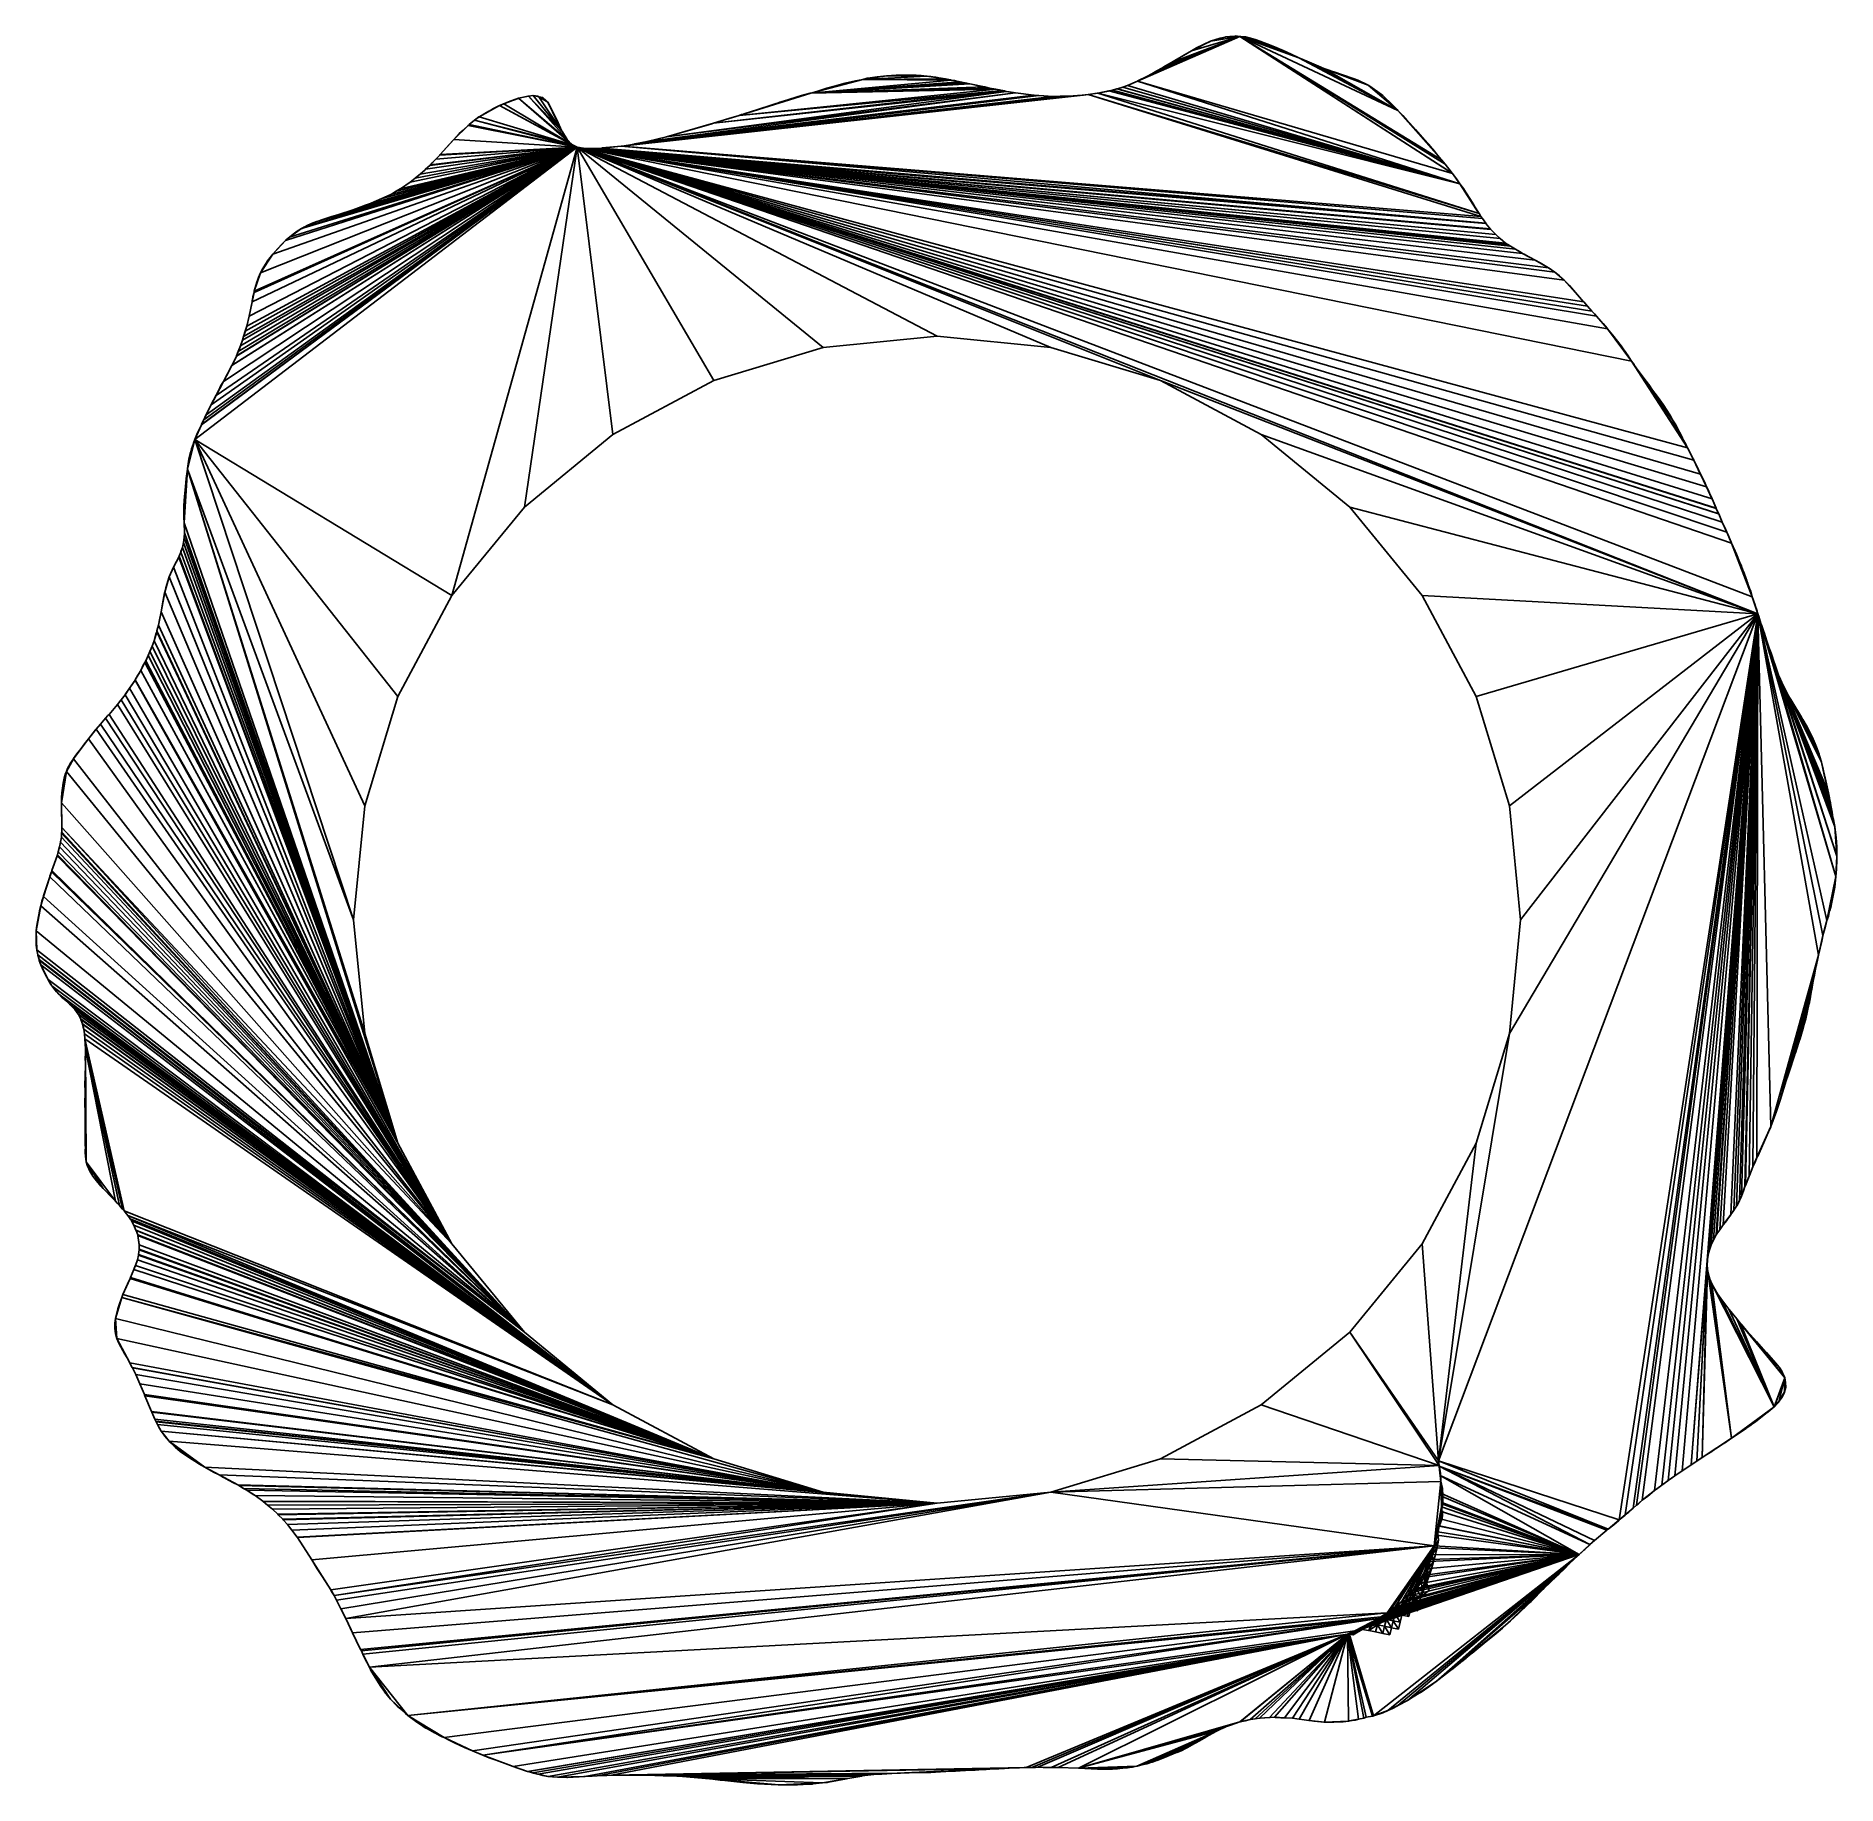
# Model space of a CAD drawing. Extents: x -96 to 96, y -92 to 94.
import ezdxf

# ---------------------------------------------------------------- set-up
doc = ezdxf.new("R2010")
doc.units = 0

msp = doc.modelspace()

# ---------------------------------------------------------------- linework, layer by layer
for points in [[(32.18, 93.86, 102), (21.34, 89.12, 102), (21.29, 89.09, 102)], [(54.77, 79.27, 102), (32.18, 93.86, 102), (21.29, 89.09, 102)], [(32.18, 93.86, 102), (22.29, 89.6, 102), (21.34, 89.12, 102)], [(32.18, 93.86, 102), (22.83, 89.89, 102), (22.29, 89.6, 102)], [(32.18, 93.86, 102), (23.87, 90.48, 102), (22.83, 89.89, 102)], [(32.18, 93.86, 102), (24.91, 91.08, 102), (23.87, 90.48, 102)], [(32.18, 93.86, 102), (27.04, 92.32, 102), (24.91, 91.08, 102)], [(32.18, 93.86, 102), (29.07, 93.35, 102), (27.04, 92.32, 102)], [(32.18, 93.86, 102), (30.62, 93.78, 102), (29.07, 93.35, 102)], [(30.62, 93.78, 102), (30.09, 93.67, 102), (29.07, 93.35, 102)], [(30.62, 93.78, 102), (30.13, 93.68, 102), (30.09, 93.67, 102)], [(31.14, 93.86, 102), (30.65, 93.8, 102), (30.62, 93.78, 102)], [(32.18, 93.86, 102), (31.14, 93.86, 102), (30.62, 93.78, 102)], [(31.66, 93.89, 102), (31.18, 93.86, 102), (31.14, 93.86, 102)], [(32.18, 93.86, 102), (31.66, 93.89, 102), (31.14, 93.86, 102)], [(32.18, 93.86, 102), (31.7, 93.9, 102), (31.66, 93.89, 102)], [(32.26, 93.86, 102), (32.22, 93.86, 102), (32.18, 93.86, 102)], [(32.76, 93.8, 102), (32.26, 93.86, 102), (32.18, 93.86, 102)], [(34.28, 93.35, 102), (32.76, 93.8, 102), (32.18, 93.86, 102)], [(35.56, 92.85, 102), (34.28, 93.35, 102), (32.18, 93.86, 102)], [(36.79, 92.34, 102), (35.56, 92.85, 102), (32.18, 93.86, 102)], [(37.64, 91.97, 102), (36.79, 92.34, 102), (32.18, 93.86, 102)], [(38.44, 91.58, 102), (37.64, 91.97, 102), (32.18, 93.86, 102)], [(48.96, 85.98, 102), (38.44, 91.58, 102), (32.18, 93.86, 102)], [(53.61, 80.74, 102), (48.96, 85.98, 102), (32.18, 93.86, 102)], [(53.97, 80.27, 102), (53.61, 80.74, 102), (32.18, 93.86, 102)], [(54.73, 79.33, 102), (53.97, 80.27, 102), (32.18, 93.86, 102)], [(54.77, 79.27, 102), (54.73, 79.33, 102), (32.18, 93.86, 102)], [(32.74, 93.81, 102), (32.72, 93.81, 102), (32.26, 93.86, 102)], [(32.76, 93.8, 102), (32.74, 93.81, 102), (32.26, 93.86, 102)], [(33.79, 93.54, 102), (33.3, 93.68, 102), (32.76, 93.8, 102)], [(34.28, 93.35, 102), (33.79, 93.54, 102), (32.76, 93.8, 102)], [(27.04, 92.32, 102), (25.77, 91.58, 102), (24.91, 91.08, 102)], [(27.04, 92.32, 102), (26.54, 92.05, 102), (25.77, 91.58, 102)], [(26.54, 92.05, 102), (26.12, 91.8, 102), (25.77, 91.58, 102)], [(29.07, 93.35, 102), (27.56, 92.64, 102), (27.04, 92.32, 102)], [(27.56, 92.64, 102), (27.53, 92.62, 102), (27.04, 92.32, 102)], [(27.53, 92.62, 102), (27.52, 92.62, 102), (27.04, 92.32, 102)], [(29.07, 93.35, 102), (29, 93.32, 102), (27.56, 92.64, 102)], [(29, 93.32, 102), (28.08, 92.89, 102), (27.56, 92.64, 102)], [(29.07, 93.35, 102), (29.04, 93.33, 102), (29, 93.32, 102)], [(30.09, 93.67, 102), (29.61, 93.53, 102), (29.07, 93.35, 102)], [(35.49, 92.88, 102), (34.38, 93.32, 102), (34.28, 93.35, 102)], [(35.56, 92.85, 102), (35.49, 92.88, 102), (34.28, 93.35, 102)], [(36.79, 92.34, 102), (35.67, 92.81, 102), (35.56, 92.85, 102)], [(37.64, 91.97, 102), (36.82, 92.32, 102), (36.79, 92.34, 102)], [(38.44, 91.58, 102), (38.36, 91.62, 102), (37.64, 91.97, 102)], [(23.87, 90.48, 102), (23.36, 90.2, 102), (22.83, 89.89, 102)], [(24.91, 91.08, 102), (24.27, 90.71, 102), (23.87, 90.48, 102)], [(24.91, 91.08, 102), (24.33, 90.75, 102), (24.27, 90.71, 102)], [(24.91, 91.08, 102), (24.34, 90.76, 102), (24.33, 90.75, 102)], [(25.77, 91.58, 102), (25.43, 91.4, 102), (24.91, 91.08, 102)], [(25.43, 91.4, 102), (25.4, 91.38, 102), (24.91, 91.08, 102)], [(25.77, 91.58, 102), (25.46, 91.41, 102), (25.43, 91.4, 102)], [(39.55, 91.1, 102), (38.6, 91.52, 102), (38.44, 91.58, 102)], [(48.96, 85.98, 102), (39.55, 91.1, 102), (38.44, 91.58, 102)], [(40.54, 90.68, 102), (40.48, 90.7, 102), (39.55, 91.1, 102)], [(48.96, 85.98, 102), (40.54, 90.68, 102), (39.55, 91.1, 102)], [(48.96, 85.98, 102), (41.08, 90.45, 102), (40.54, 90.68, 102)], [(41.61, 90.25, 102), (41.57, 90.27, 102), (41.08, 90.45, 102)], [(45.79, 88.66, 102), (41.61, 90.25, 102), (41.08, 90.45, 102)], [(48.96, 85.98, 102), (45.79, 88.66, 102), (41.08, 90.45, 102)], [(45.79, 88.66, 102), (41.66, 90.24, 102), (41.61, 90.25, 102)], [(44.2, 89.38, 102), (42.14, 90.09, 102), (41.66, 90.24, 102)], [(44.7, 89.19, 102), (44.2, 89.38, 102), (41.66, 90.24, 102)], [(45.79, 88.66, 102), (44.7, 89.19, 102), (41.66, 90.24, 102)], [(6.97, 88.1, 102), (-21.04, 85.44, 102), (-23.74, 84.63, 102)], [(7.35, 88.01, 102), (6.97, 88.1, 102), (-23.74, 84.63, 102)], [(6.23, 88.23, 102), (-13.41, 87.84, 102), (-21.04, 85.44, 102)], [(6.97, 88.1, 102), (6.23, 88.23, 102), (-21.04, 85.44, 102)], [(-7.9, 89.29, 102), (-12.66, 88.05, 102), (-13.41, 87.84, 102)], [(1.49, 89.22, 102), (-7.9, 89.29, 102), (-13.41, 87.84, 102)], [(2.43, 89.04, 102), (1.49, 89.22, 102), (-13.41, 87.84, 102)], [(2.96, 88.92, 102), (2.43, 89.04, 102), (-13.41, 87.84, 102)], [(3.48, 88.81, 102), (2.96, 88.92, 102), (-13.41, 87.84, 102)], [(5.04, 88.49, 102), (3.48, 88.81, 102), (-13.41, 87.84, 102)], [(5.57, 88.37, 102), (5.04, 88.49, 102), (-13.41, 87.84, 102)], [(6.23, 88.23, 102), (5.57, 88.37, 102), (-13.41, 87.84, 102)], [(-7.9, 89.29, 102), (-11.7, 88.35, 102), (-12.66, 88.05, 102)], [(-7.9, 89.29, 102), (-10.89, 88.55, 102), (-11.7, 88.35, 102)], [(-10.89, 88.55, 102), (-11.65, 88.36, 102), (-11.7, 88.35, 102)], [(-10.89, 88.55, 102), (-11.57, 88.39, 102), (-11.65, 88.36, 102)], [(-7.9, 89.29, 102), (-8.67, 89.13, 102), (-10.89, 88.55, 102)], [(-8.67, 89.13, 102), (-9.75, 88.87, 102), (-10.89, 88.55, 102)], [(-7.9, 89.29, 102), (-8.63, 89.14, 102), (-8.67, 89.13, 102)], [(-5.35, 89.68, 102), (-7.36, 89.42, 102), (-7.9, 89.29, 102)], [(-1.11, 89.64, 102), (-5.35, 89.68, 102), (-7.9, 89.29, 102)], [(0.9, 89.34, 102), (-1.11, 89.64, 102), (-7.9, 89.29, 102)], [(-7.36, 89.42, 102), (-7.44, 89.4, 102), (-7.9, 89.29, 102)], [(1.49, 89.22, 102), (0.9, 89.34, 102), (-7.9, 89.29, 102)], [(-5.35, 89.68, 102), (-6.38, 89.56, 102), (-7.36, 89.42, 102)], [(-4.31, 89.75, 102), (-4.34, 89.75, 102), (-5.35, 89.68, 102)], [(-1.11, 89.64, 102), (-4.31, 89.75, 102), (-5.35, 89.68, 102)], [(-3.24, 89.75, 102), (-3.27, 89.75, 102), (-4.31, 89.75, 102)], [(-1.11, 89.64, 102), (-3.24, 89.75, 102), (-4.31, 89.75, 102)], [(-2.21, 89.72, 102), (-3.01, 89.75, 102), (-3.24, 89.75, 102)], [(-1.11, 89.64, 102), (-2.21, 89.72, 102), (-3.24, 89.75, 102)], [(-2.21, 89.72, 102), (-2.23, 89.73, 102), (-3.01, 89.75, 102)], [(-1.69, 89.7, 102), (-1.7, 89.7, 102), (-2.21, 89.72, 102)], [(-1.11, 89.64, 102), (-1.69, 89.7, 102), (-2.21, 89.72, 102)], [(-0.66, 89.59, 102), (-1.07, 89.63, 102), (-1.11, 89.64, 102)], [(-0.24, 89.52, 102), (-0.66, 89.59, 102), (-1.11, 89.64, 102)], [(0.35, 89.43, 102), (-0.24, 89.52, 102), (-1.11, 89.64, 102)], [(0.9, 89.34, 102), (0.35, 89.43, 102), (-1.11, 89.64, 102)], [(-0.66, 89.59, 102), (-1.05, 89.63, 102), (-1.07, 89.63, 102)], [(0.35, 89.43, 102), (-0.14, 89.51, 102), (-0.24, 89.52, 102)], [(0.9, 89.34, 102), (0.43, 89.42, 102), (0.35, 89.43, 102)], [(1.43, 89.24, 102), (1.36, 89.25, 102), (0.9, 89.34, 102)], [(1.49, 89.22, 102), (1.43, 89.24, 102), (0.9, 89.34, 102)], [(1.95, 89.14, 102), (1.87, 89.16, 102), (1.49, 89.22, 102)], [(2.43, 89.04, 102), (1.95, 89.14, 102), (1.49, 89.22, 102)], [(2.96, 88.92, 102), (2.47, 89.03, 102), (2.43, 89.04, 102)], [(3.48, 88.81, 102), (2.99, 88.92, 102), (2.96, 88.92, 102)], [(4.31, 88.65, 102), (4.3, 88.65, 102), (3.48, 88.81, 102)], [(5.04, 88.49, 102), (4.31, 88.65, 102), (3.48, 88.81, 102)], [(5.32, 88.43, 102), (5.08, 88.48, 102), (5.04, 88.49, 102)], [(5.57, 88.37, 102), (5.32, 88.43, 102), (5.04, 88.49, 102)], [(6.72, 88.15, 102), (6.59, 88.18, 102), (6.23, 88.23, 102)], [(6.97, 88.1, 102), (6.72, 88.15, 102), (6.23, 88.23, 102)], [(7.16, 88.06, 102), (6.99, 88.1, 102), (6.97, 88.1, 102)], [(7.35, 88.01, 102), (7.16, 88.06, 102), (6.97, 88.1, 102)], [(18.25, 88.06, 102), (18.21, 88.05, 102), (17.08, 87.83, 102)], [(55.54, 78.2, 102), (18.25, 88.06, 102), (17.08, 87.83, 102)], [(18.21, 88.05, 102), (18.14, 88.04, 102), (17.08, 87.83, 102)], [(55.54, 78.2, 102), (18.63, 88.14, 102), (18.25, 88.06, 102)], [(55.54, 78.2, 102), (19.09, 88.27, 102), (18.63, 88.14, 102)], [(55.54, 78.2, 102), (19.17, 88.29, 102), (19.09, 88.27, 102)], [(19.73, 88.47, 102), (19.28, 88.33, 102), (19.17, 88.29, 102)], [(55.54, 78.2, 102), (19.73, 88.47, 102), (19.17, 88.29, 102)], [(55.54, 78.2, 102), (20.22, 88.63, 102), (19.73, 88.47, 102)], [(55.54, 78.2, 102), (21.29, 89.09, 102), (20.22, 88.63, 102)], [(55.54, 78.2, 102), (54.77, 79.27, 102), (21.29, 89.09, 102)], [(45.79, 88.66, 102), (44.76, 89.16, 102), (44.7, 89.19, 102)], [(45.87, 88.63, 102), (45.82, 88.65, 102), (45.79, 88.66, 102)], [(47.35, 87.56, 102), (45.87, 88.63, 102), (45.79, 88.66, 102)], [(48.96, 85.98, 102), (47.35, 87.56, 102), (45.79, 88.66, 102)], [(47.35, 87.56, 102), (46.83, 87.98, 102), (45.87, 88.63, 102)], [(-46.49, 86.5, 102), (-48.15, 85.6, 102), (-48.64, 85.32, 102)], [(-38.76, 82.35, 102), (-46.49, 86.5, 102), (-48.64, 85.32, 102)], [(-46.49, 86.5, 102), (-47.59, 85.91, 102), (-48.15, 85.6, 102)], [(-46.49, 86.5, 102), (-47.07, 86.23, 102), (-47.59, 85.91, 102)], [(-47.07, 86.23, 102), (-47.11, 86.21, 102), (-47.59, 85.91, 102)], [(-46.49, 86.5, 102), (-46.55, 86.48, 102), (-47.07, 86.23, 102)], [(-46.03, 86.69, 102), (-46.46, 86.52, 102), (-46.49, 86.5, 102)], [(-38.79, 82.38, 102), (-46.03, 86.69, 102), (-46.49, 86.5, 102)], [(-38.76, 82.35, 102), (-38.79, 82.38, 102), (-46.49, 86.5, 102)], [(-46.03, 86.69, 102), (-46.06, 86.68, 102), (-46.46, 86.52, 102)], [(-44.46, 87.28, 102), (-45.54, 86.9, 102), (-46.03, 86.69, 102)], [(-38.79, 82.38, 102), (-44.46, 87.28, 102), (-46.03, 86.69, 102)], [(-44.46, 87.28, 102), (-45.51, 86.91, 102), (-45.54, 86.9, 102)], [(-44.46, 87.28, 102), (-44.5, 87.27, 102), (-45.51, 86.91, 102)], [(-43.42, 87.51, 102), (-43.45, 87.51, 102), (-44.46, 87.28, 102)], [(-39.31, 82.9, 102), (-43.42, 87.51, 102), (-44.46, 87.28, 102)], [(-39.28, 82.87, 102), (-39.31, 82.9, 102), (-44.46, 87.28, 102)], [(-38.79, 82.38, 102), (-39.28, 82.87, 102), (-44.46, 87.28, 102)], [(-42.91, 87.57, 102), (-42.93, 87.57, 102), (-43.42, 87.51, 102)], [(-39.8, 83.71, 102), (-42.91, 87.57, 102), (-43.42, 87.51, 102)], [(-39.31, 82.9, 102), (-39.8, 83.71, 102), (-43.42, 87.51, 102)], [(-42.3, 87.45, 102), (-42.41, 87.5, 102), (-42.91, 87.57, 102)], [(-39.85, 83.8, 102), (-42.3, 87.45, 102), (-42.91, 87.57, 102)], [(-39.8, 83.71, 102), (-39.85, 83.8, 102), (-42.91, 87.57, 102)], [(-41.37, 86.86, 102), (-41.89, 87.35, 102), (-42.3, 87.45, 102)], [(-39.85, 83.8, 102), (-41.37, 86.86, 102), (-42.3, 87.45, 102)], [(-41.37, 86.86, 102), (-41.54, 87.05, 102), (-41.89, 87.35, 102)], [(-40.9, 85.97, 102), (-41.16, 86.53, 102), (-41.37, 86.86, 102)], [(-39.85, 83.8, 102), (-40.9, 85.97, 102), (-41.37, 86.86, 102)], [(-40.9, 85.97, 102), (-41.14, 86.49, 102), (-41.16, 86.53, 102)], [(16.04, 87.67, 102), (15.52, 87.62, 102), (-33.49, 82.19, 102)], [(57.79, 74.72, 102), (16.04, 87.67, 102), (-33.49, 82.19, 102)], [(15.52, 87.62, 102), (14.91, 87.57, 102), (-33.49, 82.19, 102)], [(14.91, 87.57, 102), (13.95, 87.51, 102), (-33.49, 82.19, 102)], [(10.81, 87.56, 102), (-32.78, 82.3, 102), (-33.49, 82.19, 102)], [(12.31, 87.48, 102), (10.81, 87.56, 102), (-33.49, 82.19, 102)], [(13.92, 87.51, 102), (13.43, 87.49, 102), (-33.49, 82.19, 102)], [(13.95, 87.51, 102), (13.92, 87.51, 102), (-33.49, 82.19, 102)], [(13.26, 87.49, 102), (12.39, 87.48, 102), (-33.49, 82.19, 102)], [(13.43, 87.49, 102), (13.26, 87.49, 102), (-33.49, 82.19, 102)], [(12.39, 87.48, 102), (12.31, 87.48, 102), (-33.49, 82.19, 102)], [(10.31, 87.6, 102), (-32.19, 82.41, 102), (-32.78, 82.3, 102)], [(10.81, 87.56, 102), (10.31, 87.6, 102), (-32.78, 82.3, 102)], [(10.3, 87.6, 102), (-30.8, 82.67, 102), (-32.19, 82.41, 102)], [(10.31, 87.6, 102), (10.3, 87.6, 102), (-32.19, 82.41, 102)], [(8.32, 87.85, 102), (-28.76, 83.18, 102), (-30.8, 82.67, 102)], [(10.3, 87.6, 102), (8.32, 87.85, 102), (-30.8, 82.67, 102)], [(7.35, 88.01, 102), (-23.74, 84.63, 102), (-28.76, 83.18, 102)], [(8.32, 87.85, 102), (7.35, 88.01, 102), (-28.76, 83.18, 102)], [(-13.41, 87.84, 102), (-20.66, 85.57, 102), (-21.04, 85.44, 102)], [(-13.41, 87.84, 102), (-19.03, 86.09, 102), (-20.66, 85.57, 102)], [(-13.41, 87.84, 102), (-16.32, 86.96, 102), (-19.03, 86.09, 102)], [(-16.32, 86.96, 102), (-16.84, 86.8, 102), (-19.03, 86.09, 102)], [(-16.32, 86.96, 102), (-16.71, 86.85, 102), (-16.84, 86.8, 102)], [(-13.41, 87.84, 102), (-14.4, 87.56, 102), (-16.32, 86.96, 102)], [(-14.4, 87.56, 102), (-15.29, 87.29, 102), (-16.32, 86.96, 102)], [(-13.41, 87.84, 102), (-13.49, 87.82, 102), (-14.4, 87.56, 102)], [(-13.49, 87.82, 102), (-14.38, 87.57, 102), (-14.4, 87.56, 102)], [(-13.41, 87.84, 102), (-13.46, 87.83, 102), (-13.49, 87.82, 102)], [(-13.41, 87.84, 102), (-13.43, 87.83, 102), (-13.46, 87.83, 102)], [(8.32, 87.85, 102), (7.65, 87.96, 102), (7.35, 88.01, 102)], [(10.81, 87.56, 102), (10.32, 87.6, 102), (10.31, 87.6, 102)], [(11.34, 87.54, 102), (11.28, 87.55, 102), (10.81, 87.56, 102)], [(12.31, 87.48, 102), (11.34, 87.54, 102), (10.81, 87.56, 102)], [(13.26, 87.49, 102), (13.09, 87.49, 102), (12.39, 87.48, 102)], [(16.04, 87.67, 102), (15.55, 87.62, 102), (15.52, 87.62, 102)], [(17.08, 87.83, 102), (17.01, 87.82, 102), (16.04, 87.67, 102)], [(57.58, 75.03, 102), (17.08, 87.83, 102), (16.04, 87.67, 102)], [(57.79, 74.72, 102), (57.58, 75.03, 102), (16.04, 87.67, 102)], [(57.58, 75.03, 102), (55.54, 78.2, 102), (17.08, 87.83, 102)], [(48.88, 86.07, 102), (48.41, 86.56, 102), (47.35, 87.56, 102)], [(48.96, 85.98, 102), (48.88, 86.07, 102), (47.35, 87.56, 102)], [(-49.82, 84.4, 102), (-50.36, 83.9, 102), (-51.33, 82.91, 102)], [(-38.24, 82.1, 102), (-49.82, 84.4, 102), (-51.33, 82.91, 102)], [(-49.82, 84.4, 102), (-50.29, 83.97, 102), (-50.36, 83.9, 102)], [(-49.71, 84.49, 102), (-49.79, 84.43, 102), (-49.82, 84.4, 102)], [(-38.24, 82.1, 102), (-49.71, 84.49, 102), (-49.82, 84.4, 102)], [(-49.13, 84.96, 102), (-49.18, 84.93, 102), (-49.71, 84.49, 102)], [(-38.24, 82.1, 102), (-49.13, 84.96, 102), (-49.71, 84.49, 102)], [(-48.64, 85.32, 102), (-48.67, 85.3, 102), (-49.13, 84.96, 102)], [(-38.76, 82.35, 102), (-48.64, 85.32, 102), (-49.13, 84.96, 102)], [(-38.24, 82.1, 102), (-38.76, 82.35, 102), (-49.13, 84.96, 102)], [(-47.59, 85.91, 102), (-48.11, 85.63, 102), (-48.15, 85.6, 102)], [(-47.59, 85.91, 102), (-47.63, 85.9, 102), (-48.11, 85.63, 102)], [(-39.85, 83.8, 102), (-40.85, 85.88, 102), (-40.9, 85.97, 102)], [(-40.15, 84.44, 102), (-40.63, 85.49, 102), (-40.85, 85.88, 102)], [(-39.85, 83.8, 102), (-40.15, 84.44, 102), (-40.85, 85.88, 102)], [(-40.15, 84.44, 102), (-40.32, 84.83, 102), (-40.63, 85.49, 102)], [(-23.74, 84.63, 102), (-23.94, 84.58, 102), (-28.76, 83.18, 102)], [(-21.04, 85.44, 102), (-22.12, 85.12, 102), (-23.74, 84.63, 102)], [(-20.66, 85.57, 102), (-20.77, 85.54, 102), (-21.04, 85.44, 102)], [(-19.03, 86.09, 102), (-20.37, 85.67, 102), (-20.66, 85.57, 102)], [(48.96, 85.98, 102), (48.94, 86.01, 102), (48.88, 86.07, 102)], [(49.5, 85.44, 102), (49.45, 85.49, 102), (48.96, 85.98, 102)], [(49.98, 84.89, 102), (49.5, 85.44, 102), (48.96, 85.98, 102)], [(50.84, 83.96, 102), (49.98, 84.89, 102), (48.96, 85.98, 102)], [(51.05, 83.71, 102), (50.84, 83.96, 102), (48.96, 85.98, 102)], [(52.62, 81.93, 102), (51.05, 83.71, 102), (48.96, 85.98, 102)], [(52.64, 81.9, 102), (52.62, 81.93, 102), (48.96, 85.98, 102)], [(53.36, 81.04, 102), (52.64, 81.9, 102), (48.96, 85.98, 102)], [(53.61, 80.74, 102), (53.36, 81.04, 102), (48.96, 85.98, 102)], [(50.84, 83.96, 102), (50.23, 84.63, 102), (49.98, 84.89, 102)], [(-51.33, 82.91, 102), (-51.83, 82.38, 102), (-52.79, 81.3, 102)], [(-38.24, 82.1, 102), (-51.33, 82.91, 102), (-52.79, 81.3, 102)], [(-51.33, 82.91, 102), (-51.43, 82.81, 102), (-51.83, 82.38, 102)], [(-50.36, 83.9, 102), (-50.76, 83.52, 102), (-51.33, 82.91, 102)], [(-38.24, 82.1, 102), (-38.72, 82.34, 102), (-38.76, 82.35, 102)], [(-32.19, 82.41, 102), (-32.38, 82.38, 102), (-32.78, 82.3, 102)], [(-30.8, 82.67, 102), (-32.11, 82.43, 102), (-32.19, 82.41, 102)], [(-30.8, 82.67, 102), (-31.06, 82.63, 102), (-32.11, 82.43, 102)], [(52.62, 81.93, 102), (52.23, 82.39, 102), (51.05, 83.71, 102)], [(-38.24, 82.1, 102), (-78.16, 52.59, 102), (-78.85, 51.04, 102)], [(-51.55, 34.45, 102), (-38.24, 82.1, 102), (-78.85, 51.04, 102)], [(-38.24, 82.1, 102), (-77.89, 53.12, 102), (-78.16, 52.6, 102)], [(-38.24, 82.1, 102), (-78.16, 52.6, 102), (-78.16, 52.59, 102)], [(-38.24, 82.1, 102), (-77.66, 53.65, 102), (-77.89, 53.12, 102)], [(-38.24, 82.1, 102), (-77.13, 54.7, 102), (-77.66, 53.65, 102)], [(-38.24, 82.1, 102), (-76.6, 55.7, 102), (-77.13, 54.7, 102)], [(-38.24, 82.1, 102), (-75.82, 57.19, 102), (-76.6, 55.7, 102)], [(-38.24, 82.1, 102), (-74.92, 58.87, 102), (-75.82, 57.19, 102)], [(-38.24, 82.1, 102), (-74.9, 58.91, 102), (-74.92, 58.87, 102)], [(-38.24, 82.1, 102), (-74.44, 59.88, 102), (-74.9, 58.91, 102)], [(-38.24, 82.1, 102), (-74.42, 59.92, 102), (-74.44, 59.88, 102)], [(-38.24, 82.1, 102), (-74.24, 60.39, 102), (-74.42, 59.92, 102)], [(-38.24, 82.1, 102), (-74, 60.96, 102), (-74.24, 60.39, 102)], [(-38.24, 82.1, 102), (-73.78, 61.59, 102), (-74, 60.96, 102)], [(-38.24, 82.1, 102), (-73.67, 61.96, 102), (-73.78, 61.59, 102)], [(-38.24, 82.1, 102), (-73.5, 62.52, 102), (-73.67, 61.96, 102)], [(-38.24, 82.1, 102), (-73.34, 63.05, 102), (-73.5, 62.52, 102)], [(-38.24, 82.1, 102), (-73.08, 64.13, 102), (-73.34, 63.05, 102)], [(-38.24, 82.1, 102), (-72.77, 65.65, 102), (-73.08, 64.13, 102)], [(-38.24, 82.1, 102), (-72.57, 66.66, 102), (-72.77, 65.65, 102)], [(-38.24, 82.1, 102), (-72.54, 66.77, 102), (-72.57, 66.66, 102)], [(-38.24, 82.1, 102), (-71.87, 68.75, 102), (-72.54, 66.77, 102)], [(-38.24, 82.1, 102), (-70.57, 70.71, 102), (-71.87, 68.75, 102)], [(-38.24, 82.1, 102), (-69.21, 72.16, 102), (-70.57, 70.71, 102)], [(-38.24, 82.1, 102), (-68.8, 72.53, 102), (-69.21, 72.16, 102)], [(-38.24, 82.1, 102), (-67.51, 73.43, 102), (-68.8, 72.53, 102)], [(-38.24, 82.1, 102), (-67.18, 73.61, 102), (-67.51, 73.43, 102)], [(-38.24, 82.1, 102), (-65.9, 74.18, 102), (-67.18, 73.61, 102)], [(-38.24, 82.1, 102), (-65.86, 74.2, 102), (-65.9, 74.18, 102)], [(-38.24, 82.1, 102), (-65.15, 74.45, 102), (-65.86, 74.2, 102)], [(-38.24, 82.1, 102), (-63.57, 74.93, 102), (-65.15, 74.45, 102)], [(-38.24, 82.1, 102), (-62.02, 75.43, 102), (-63.57, 74.93, 102)], [(-38.24, 82.1, 102), (-61.46, 75.63, 102), (-62.02, 75.43, 102)], [(-38.24, 82.1, 102), (-61.2, 75.73, 102), (-61.46, 75.63, 102)], [(-38.24, 82.1, 102), (-60.19, 76.11, 102), (-61.2, 75.73, 102)], [(-38.24, 82.1, 102), (-59, 76.62, 102), (-60.19, 76.11, 102)], [(-38.24, 82.1, 102), (-58.04, 77.07, 102), (-59, 76.62, 102)], [(-38.24, 82.1, 102), (-57.98, 77.1, 102), (-58.04, 77.07, 102)], [(-38.24, 82.1, 102), (-57.54, 77.36, 102), (-57.98, 77.1, 102)], [(-38.24, 82.1, 102), (-57.04, 77.65, 102), (-57.54, 77.36, 102)], [(-38.24, 82.1, 102), (-57.01, 77.66, 102), (-57.04, 77.65, 102)], [(-38.24, 82.1, 102), (-55.97, 78.38, 102), (-57.01, 77.66, 102)], [(-38.24, 82.1, 102), (-55.46, 78.78, 102), (-55.97, 78.38, 102)], [(-38.24, 82.1, 102), (-54.91, 79.22, 102), (-55.46, 78.78, 102)], [(-38.24, 82.1, 102), (-54.34, 79.74, 102), (-54.91, 79.22, 102)], [(-38.24, 82.1, 102), (-53.89, 80.15, 102), (-54.34, 79.74, 102)], [(-38.24, 82.1, 102), (-53.82, 80.22, 102), (-53.89, 80.15, 102)], [(-38.24, 82.1, 102), (-53.25, 80.81, 102), (-53.82, 80.22, 102)], [(-53.25, 80.81, 102), (-53.64, 80.41, 102), (-53.82, 80.22, 102)], [(-38.24, 82.1, 102), (-52.84, 81.25, 102), (-53.25, 80.81, 102)], [(-38.24, 82.1, 102), (-52.79, 81.3, 102), (-52.84, 81.25, 102)], [(-51.55, 34.45, 102), (-43.84, 43.84, 102), (-38.24, 82.1, 102)], [(-43.84, 43.84, 102), (-34.45, 51.55, 102), (-38.24, 82.1, 102)], [(82.77, 43.74, 102), (-38.03, 82.04, 102), (-38.24, 82.1, 102)], [(82.79, 43.68, 102), (82.77, 43.74, 102), (-38.24, 82.1, 102)], [(83.04, 43.14, 102), (82.79, 43.68, 102), (-38.24, 82.1, 102)], [(83.05, 43.11, 102), (83.04, 43.14, 102), (-38.24, 82.1, 102)], [(83.41, 42.24, 102), (83.05, 43.11, 102), (-38.24, 82.1, 102)], [(83.9, 41.18, 102), (83.41, 42.24, 102), (-38.24, 82.1, 102)], [(84.41, 40, 102), (83.9, 41.18, 102), (-38.24, 82.1, 102)], [(86.62, 34.32, 102), (84.41, 40, 102), (-38.24, 82.1, 102)], [(87.22, 32.49, 102), (86.62, 34.32, 102), (-38.24, 82.1, 102)], [(23.73, 57.28, 102), (87.22, 32.49, 102), (-38.24, 82.1, 102)], [(12.1, 60.81, 102), (23.73, 57.28, 102), (-38.24, 82.1, 102)], [(0, 62, 102), (12.1, 60.81, 102), (-38.24, 82.1, 102)], [(-12.1, 60.81, 102), (0, 62, 102), (-38.24, 82.1, 102)], [(-23.73, 57.28, 102), (-12.1, 60.81, 102), (-38.24, 82.1, 102)], [(-34.45, 51.55, 102), (-23.73, 57.28, 102), (-38.24, 82.1, 102)], [(69.1, 65.18, 102), (-37.71, 81.99, 102), (-38.03, 82.04, 102)], [(69.57, 64.66, 102), (69.1, 65.18, 102), (-38.03, 82.04, 102)], [(70.05, 64.13, 102), (69.57, 64.66, 102), (-38.03, 82.04, 102)], [(71.24, 62.79, 102), (70.05, 64.13, 102), (-38.03, 82.04, 102)], [(73.78, 59.36, 102), (71.24, 62.79, 102), (-38.03, 82.04, 102)], [(79.73, 50.14, 102), (73.78, 59.36, 102), (-38.03, 82.04, 102)], [(80.39, 48.84, 102), (79.73, 50.14, 102), (-38.03, 82.04, 102)], [(81.1, 47.35, 102), (80.39, 48.84, 102), (-38.03, 82.04, 102)], [(81.76, 45.98, 102), (81.1, 47.35, 102), (-38.03, 82.04, 102)], [(82.34, 44.71, 102), (81.76, 45.98, 102), (-38.03, 82.04, 102)], [(82.77, 43.74, 102), (82.34, 44.71, 102), (-38.03, 82.04, 102)], [(63.53, 70.07, 102), (-37.66, 81.99, 102), (-37.71, 81.99, 102)], [(64.98, 69.25, 102), (63.53, 70.07, 102), (-37.71, 81.99, 102)], [(65.65, 68.79, 102), (64.98, 69.25, 102), (-37.71, 81.99, 102)], [(66.62, 67.97, 102), (65.65, 68.79, 102), (-37.71, 81.99, 102)], [(68.72, 65.64, 102), (66.62, 67.97, 102), (-37.71, 81.99, 102)], [(69.1, 65.18, 102), (68.72, 65.64, 102), (-37.71, 81.99, 102)], [(59.36, 72.79, 102), (-37.19, 81.96, 102), (-37.66, 81.99, 102)], [(59.83, 72.37, 102), (59.36, 72.79, 102), (-37.66, 81.99, 102)], [(60.39, 71.9, 102), (59.83, 72.37, 102), (-37.66, 81.99, 102)], [(60.64, 71.73, 102), (60.39, 71.9, 102), (-37.66, 81.99, 102)], [(60.92, 71.56, 102), (60.64, 71.73, 102), (-37.66, 81.99, 102)], [(61.45, 71.25, 102), (60.92, 71.56, 102), (-37.66, 81.99, 102)], [(62.21, 70.8, 102), (61.45, 71.25, 102), (-37.66, 81.99, 102)], [(63.53, 70.07, 102), (62.21, 70.8, 102), (-37.66, 81.99, 102)], [(58.84, 73.34, 102), (-36.71, 81.95, 102), (-37.19, 81.96, 102)], [(59.36, 72.79, 102), (58.84, 73.34, 102), (-37.19, 81.96, 102)], [(58.78, 73.4, 102), (-36.6, 81.95, 102), (-36.71, 81.95, 102)], [(58.84, 73.34, 102), (58.78, 73.4, 102), (-36.71, 81.95, 102)], [(-35.63, 81.99, 102), (-35.66, 81.99, 102), (-36.6, 81.95, 102)], [(58.31, 73.98, 102), (-35.63, 81.99, 102), (-36.6, 81.95, 102)], [(58.78, 73.4, 102), (58.31, 73.98, 102), (-36.6, 81.95, 102)], [(-33.56, 82.18, 102), (-35.57, 82, 102), (-35.63, 81.99, 102)], [(58.3, 74, 102), (-33.56, 82.18, 102), (-35.63, 81.99, 102)], [(58.31, 73.98, 102), (58.3, 74, 102), (-35.63, 81.99, 102)], [(-33.56, 82.18, 102), (-34.38, 82.12, 102), (-35.57, 82, 102)], [(57.95, 74.49, 102), (-33.49, 82.19, 102), (-33.56, 82.18, 102)], [(58.3, 74, 102), (57.95, 74.49, 102), (-33.56, 82.18, 102)], [(57.95, 74.49, 102), (57.79, 74.72, 102), (-33.49, 82.19, 102)], [(53.36, 81.04, 102), (52.66, 81.88, 102), (52.64, 81.9, 102)], [(53.97, 80.27, 102), (53.63, 80.72, 102), (53.61, 80.74, 102)], [(-54.91, 79.22, 102), (-55.4, 78.83, 102), (-55.46, 78.78, 102)], [(-54.34, 79.74, 102), (-54.38, 79.69, 102), (-54.91, 79.22, 102)], [(54.73, 79.33, 102), (54.38, 79.79, 102), (53.97, 80.27, 102)], [(55.54, 78.2, 102), (55.2, 78.72, 102), (54.77, 79.27, 102)], [(-59, 76.62, 102), (-60.11, 76.15, 102), (-60.19, 76.11, 102)], [(-57.54, 77.36, 102), (-57.55, 77.35, 102), (-57.98, 77.1, 102)], [(-55.97, 78.38, 102), (-55.98, 78.37, 102), (-57.01, 77.67, 102)], [(-55.97, 78.38, 102), (-57.01, 77.67, 102), (-57.01, 77.66, 102)], [(55.92, 77.68, 102), (55.91, 77.69, 102), (55.54, 78.2, 102)], [(56.25, 77.15, 102), (55.92, 77.68, 102), (55.54, 78.2, 102)], [(56.27, 77.11, 102), (56.25, 77.15, 102), (55.54, 78.2, 102)], [(56.94, 76.09, 102), (56.27, 77.11, 102), (55.54, 78.2, 102)], [(56.95, 76.06, 102), (56.94, 76.09, 102), (55.54, 78.2, 102)], [(57.25, 75.54, 102), (56.95, 76.06, 102), (55.54, 78.2, 102)], [(57.58, 75.03, 102), (57.25, 75.54, 102), (55.54, 78.2, 102)], [(56.94, 76.09, 102), (56.92, 76.13, 102), (56.27, 77.11, 102)], [(-63.57, 74.93, 102), (-64.29, 74.72, 102), (-65.15, 74.45, 102)], [(-61.2, 75.73, 102), (-61.2, 75.73, 102), (-61.46, 75.63, 102)], [(-60.19, 76.11, 102), (-60.71, 75.92, 102), (-61.2, 75.73, 102)], [(-60.19, 76.11, 102), (-60.68, 75.93, 102), (-60.71, 75.92, 102)], [(57.58, 75.03, 102), (57.57, 75.05, 102), (57.25, 75.54, 102)], [(57.79, 74.72, 102), (57.69, 74.87, 102), (57.58, 75.03, 102)], [(57.95, 74.49, 102), (57.92, 74.54, 102), (57.79, 74.72, 102)], [(-67.51, 73.43, 102), (-68.42, 72.85, 102), (-68.8, 72.53, 102)], [(-67.51, 73.43, 102), (-67.98, 73.16, 102), (-68.42, 72.85, 102)], [(-67.18, 73.61, 102), (-67.46, 73.46, 102), (-67.51, 73.43, 102)], [(-67.18, 73.61, 102), (-67.43, 73.48, 102), (-67.46, 73.46, 102)], [(-67.18, 73.61, 102), (-67.29, 73.57, 102), (-67.43, 73.48, 102)], [(-65.9, 74.18, 102), (-66.91, 73.76, 102), (-67.18, 73.61, 102)], [(-65.9, 74.18, 102), (-66.45, 73.97, 102), (-66.91, 73.76, 102)], [(-65.86, 74.2, 102), (-65.88, 74.19, 102), (-65.9, 74.18, 102)], [(58.78, 73.4, 102), (58.77, 73.42, 102), (58.31, 73.98, 102)], [(59.36, 72.79, 102), (59.32, 72.83, 102), (58.84, 73.34, 102)], [(59.83, 72.37, 102), (59.81, 72.39, 102), (59.36, 72.79, 102)], [(-69.21, 72.16, 102), (-69.61, 71.79, 102), (-70.57, 70.71, 102)], [(-69.61, 71.79, 102), (-70.04, 71.32, 102), (-70.57, 70.71, 102)], [(-69.21, 72.16, 102), (-69.54, 71.86, 102), (-69.61, 71.79, 102)], [(-69.21, 72.16, 102), (-69.49, 71.91, 102), (-69.54, 71.86, 102)], [(-68.8, 72.53, 102), (-69.08, 72.3, 102), (-69.21, 72.16, 102)], [(-68.8, 72.53, 102), (-68.92, 72.44, 102), (-69.08, 72.3, 102)], [(60.92, 71.56, 102), (60.89, 71.58, 102), (60.64, 71.73, 102)], [(61.45, 71.25, 102), (61.43, 71.26, 102), (60.92, 71.56, 102)], [(62.21, 70.8, 102), (61.97, 70.95, 102), (61.45, 71.25, 102)], [(62.49, 70.65, 102), (62.45, 70.67, 102), (62.21, 70.8, 102)], [(63.53, 70.07, 102), (62.49, 70.65, 102), (62.21, 70.8, 102)], [(-70.57, 70.71, 102), (-71.62, 69.2, 102), (-71.87, 68.75, 102)], [(-71.62, 69.2, 102), (-71.86, 68.78, 102), (-71.87, 68.75, 102)], [(-70.57, 70.71, 102), (-71.28, 69.75, 102), (-71.62, 69.2, 102)], [(-71.28, 69.75, 102), (-71.59, 69.26, 102), (-71.62, 69.2, 102)], [(-70.57, 70.71, 102), (-71.12, 70.01, 102), (-71.28, 69.75, 102)], [(-70.57, 70.71, 102), (-70.86, 70.35, 102), (-71.12, 70.01, 102)], [(64.01, 69.82, 102), (64.01, 69.82, 102), (63.53, 70.07, 102)], [(64.09, 69.78, 102), (64.01, 69.82, 102), (63.53, 70.07, 102)], [(64.98, 69.25, 102), (64.09, 69.78, 102), (63.53, 70.07, 102)], [(65.62, 68.82, 102), (65.02, 69.23, 102), (64.98, 69.25, 102)], [(65.65, 68.79, 102), (65.62, 68.82, 102), (64.98, 69.25, 102)], [(-71.87, 68.75, 102), (-72.15, 68.04, 102), (-72.54, 66.77, 102)], [(-72.15, 68.04, 102), (-72.28, 67.73, 102), (-72.54, 66.77, 102)], [(-71.87, 68.75, 102), (-72.13, 68.14, 102), (-72.15, 68.04, 102)], [(-71.87, 68.75, 102), (-72.1, 68.23, 102), (-72.13, 68.14, 102)], [(66.14, 68.42, 102), (66.11, 68.45, 102), (65.65, 68.79, 102)], [(66.62, 67.97, 102), (66.14, 68.42, 102), (65.65, 68.79, 102)], [(67.2, 67.37, 102), (66.66, 67.93, 102), (66.62, 67.97, 102)], [(68.7, 65.66, 102), (67.2, 67.37, 102), (66.62, 67.97, 102)], [(68.72, 65.64, 102), (68.7, 65.66, 102), (66.62, 67.97, 102)], [(-72.77, 65.65, 102), (-72.98, 64.61, 102), (-73.08, 64.13, 102)], [(-72.77, 65.65, 102), (-72.89, 65.14, 102), (-72.98, 64.61, 102)], [(-72.57, 66.66, 102), (-72.75, 65.77, 102), (-72.77, 65.65, 102)], [(-72.57, 66.66, 102), (-72.69, 66.12, 102), (-72.75, 65.77, 102)], [(-72.57, 66.66, 102), (-72.68, 66.19, 102), (-72.69, 66.12, 102)], [(-72.54, 66.77, 102), (-72.56, 66.7, 102), (-72.57, 66.66, 102)], [(-72.54, 66.77, 102), (-72.55, 66.74, 102), (-72.56, 66.7, 102)], [(69.1, 65.18, 102), (68.75, 65.61, 102), (68.72, 65.64, 102)], [(69.57, 64.66, 102), (69.32, 64.96, 102), (69.1, 65.18, 102)], [(70.05, 64.13, 102), (69.84, 64.38, 102), (69.57, 64.66, 102)], [(70.77, 63.35, 102), (70.6, 63.54, 102), (70.05, 64.13, 102)], [(71.24, 62.79, 102), (70.77, 63.35, 102), (70.05, 64.13, 102)], [(71.24, 62.79, 102), (71.2, 62.84, 102), (70.77, 63.35, 102)], [(-73.67, 61.96, 102), (-73.67, 61.96, 102), (-73.78, 61.59, 102)], [(-73.5, 62.52, 102), (-73.52, 62.45, 102), (-73.67, 61.96, 102)], [(72.69, 60.96, 102), (71.92, 61.98, 102), (71.24, 62.79, 102)], [(72.97, 60.55, 102), (72.69, 60.96, 102), (71.24, 62.79, 102)], [(73, 60.5, 102), (72.97, 60.55, 102), (71.24, 62.79, 102)], [(73.78, 59.36, 102), (73, 60.5, 102), (71.24, 62.79, 102)], [(-74.24, 60.39, 102), (-74.25, 60.36, 102), (-74.42, 59.92, 102)], [(-74, 60.96, 102), (-74.09, 60.76, 102), (-74.24, 60.39, 102)], [(73.78, 59.36, 102), (73.43, 59.9, 102), (73, 60.5, 102)], [(74.08, 58.93, 102), (74.05, 58.98, 102), (73.78, 59.36, 102)], [(78.14, 53.1, 102), (74.08, 58.93, 102), (73.78, 59.36, 102)], [(79.21, 51.14, 102), (78.14, 53.1, 102), (73.78, 59.36, 102)], [(79.73, 50.14, 102), (79.21, 51.14, 102), (73.78, 59.36, 102)], [(-74.92, 58.87, 102), (-75.51, 57.78, 102), (-75.82, 57.19, 102)], [(75, 57.67, 102), (74.5, 58.36, 102), (74.08, 58.93, 102)], [(78.14, 53.1, 102), (75, 57.67, 102), (74.08, 58.93, 102)], [(76.03, 56.26, 102), (75.58, 56.91, 102), (75, 57.67, 102)], [(78.14, 53.1, 102), (76.03, 56.26, 102), (75, 57.67, 102)], [(-76.6, 55.7, 102), (-77.02, 54.94, 102), (-77.13, 54.7, 102)], [(-76.6, 55.7, 102), (-76.88, 55.21, 102), (-77.02, 54.94, 102)], [(-76.6, 55.7, 102), (-76.64, 55.69, 102), (-76.88, 55.21, 102)], [(-75.82, 57.19, 102), (-76.58, 55.74, 102), (-76.6, 55.7, 102)], [(-75.82, 57.19, 102), (-76.32, 56.26, 102), (-76.58, 55.74, 102)], [(-76.32, 56.26, 102), (-76.35, 56.2, 102), (-76.58, 55.74, 102)], [(-75.82, 57.19, 102), (-76.08, 56.75, 102), (-76.32, 56.26, 102)], [(23.73, 57.28, 102), (34.45, 51.55, 102), (87.22, 32.49, 102)], [(76.03, 56.26, 102), (75.61, 56.87, 102), (75.58, 56.91, 102)], [(76.79, 55.24, 102), (76.41, 55.77, 102), (76.03, 56.26, 102)], [(78.14, 53.1, 102), (76.79, 55.24, 102), (76.03, 56.26, 102)], [(-77.66, 53.65, 102), (-77.68, 53.61, 102), (-77.89, 53.12, 102)], [(-77.13, 54.7, 102), (-77.64, 53.69, 102), (-77.66, 53.65, 102)], [(-77.13, 54.7, 102), (-77.38, 54.23, 102), (-77.64, 53.69, 102)], [(77.85, 53.65, 102), (77.13, 54.74, 102), (76.79, 55.24, 102)], [(78.14, 53.1, 102), (77.85, 53.65, 102), (76.79, 55.24, 102)], [(-78.16, 52.59, 102), (-78.63, 51.55, 102), (-78.85, 51.04, 102)], [(-77.89, 53.12, 102), (-78.14, 52.64, 102), (-78.16, 52.6, 102)], [(78.48, 52.57, 102), (78.46, 52.61, 102), (78.14, 53.1, 102)], [(78.69, 52.13, 102), (78.48, 52.57, 102), (78.14, 53.1, 102)], [(78.99, 51.6, 102), (78.69, 52.13, 102), (78.14, 53.1, 102)], [(79.02, 51.54, 102), (78.99, 51.6, 102), (78.14, 53.1, 102)], [(79.19, 51.18, 102), (79.02, 51.54, 102), (78.14, 53.1, 102)], [(79.21, 51.14, 102), (79.19, 51.18, 102), (78.14, 53.1, 102)], [(-78.85, 51.04, 102), (-79.48, 48.92, 102), (-79.64, 47.87, 102)], [(-62, 0, 102), (-78.85, 51.04, 102), (-79.64, 47.87, 102)], [(-78.85, 51.04, 102), (-79.3, 49.71, 102), (-79.48, 48.92, 102)], [(-78.85, 51.04, 102), (-79.01, 50.61, 102), (-79.3, 49.71, 102)], [(-79.01, 50.61, 102), (-79.21, 50.03, 102), (-79.3, 49.71, 102)], [(-78.85, 51.04, 102), (-79, 50.63, 102), (-79.01, 50.62, 102)], [(-78.85, 51.04, 102), (-79.01, 50.62, 102), (-79.01, 50.61, 102)], [(-57.28, 23.73, 102), (-51.55, 34.45, 102), (-78.85, 51.04, 102)], [(-60.81, 12.1, 102), (-57.28, 23.73, 102), (-78.85, 51.04, 102)], [(-62, 0, 102), (-60.81, 12.1, 102), (-78.85, 51.04, 102)], [(34.45, 51.55, 102), (43.84, 43.84, 102), (87.22, 32.49, 102)], [(79.02, 51.54, 102), (79.01, 51.56, 102), (78.99, 51.6, 102)], [(79.19, 51.18, 102), (79.03, 51.53, 102), (79.02, 51.54, 102)], [(79.71, 50.17, 102), (79.55, 50.52, 102), (79.21, 51.14, 102)], [(79.73, 50.14, 102), (79.71, 50.17, 102), (79.21, 51.14, 102)], [(80.23, 49.18, 102), (80.09, 49.48, 102), (79.73, 50.14, 102)], [(80.34, 48.95, 102), (80.23, 49.18, 102), (79.73, 50.14, 102)], [(80.39, 48.84, 102), (80.34, 48.95, 102), (79.73, 50.14, 102)], [(-79.64, 47.87, 102), (-79.95, 44.96, 102), (-80.02, 43.74, 102)], [(-79.64, 47.87, 102), (-80.02, 43.74, 102), (-80, 42.17, 102)], [(-57.28, -23.73, 102), (-79.64, 47.87, 102), (-80, 42.17, 102)], [(-79.64, 47.87, 102), (-79.93, 45.3, 102), (-79.95, 44.96, 102)], [(-79.64, 47.87, 102), (-79.85, 46.03, 102), (-79.93, 45.3, 102)], [(-79.64, 47.87, 102), (-79.79, 46.87, 102), (-79.85, 46.03, 102)], [(-79.48, 48.92, 102), (-79.63, 47.95, 102), (-79.64, 47.87, 102)], [(-60.81, -12.1, 102), (-62, 0, 102), (-79.64, 47.87, 102)], [(-57.28, -23.73, 102), (-60.81, -12.1, 102), (-79.64, 47.87, 102)], [(-79.48, 48.92, 102), (-79.56, 48.43, 102), (-79.63, 47.95, 102)], [(-79.3, 49.71, 102), (-79.34, 49.55, 102), (-79.48, 48.92, 102)], [(80.39, 48.84, 102), (80.36, 48.92, 102), (80.34, 48.95, 102)], [(81.08, 47.39, 102), (80.82, 47.97, 102), (80.39, 48.84, 102)], [(81.1, 47.35, 102), (81.08, 47.39, 102), (80.39, 48.84, 102)], [(81.61, 46.34, 102), (81.36, 46.87, 102), (81.1, 47.35, 102)], [(81.76, 45.98, 102), (81.61, 46.34, 102), (81.1, 47.35, 102)], [(82.29, 44.82, 102), (81.89, 45.75, 102), (81.76, 45.98, 102)], [(82.32, 44.75, 102), (82.29, 44.82, 102), (81.76, 45.98, 102)], [(82.34, 44.71, 102), (82.32, 44.75, 102), (81.76, 45.98, 102)], [(-79.95, 44.96, 102), (-80.01, 44.01, 102), (-80.02, 43.74, 102)], [(82.32, 44.75, 102), (82.31, 44.78, 102), (82.29, 44.82, 102)], [(82.65, 44.06, 102), (82.58, 44.22, 102), (82.34, 44.71, 102)], [(82.77, 43.74, 102), (82.65, 44.06, 102), (82.34, 44.71, 102)], [(-80.02, 43.74, 102), (-80.02, 42.77, 102), (-80, 42.17, 102)], [(-80, 42.17, 102), (-80, 42.17, 102), (-79.97, 41.16, 102)], [(-80, 42.17, 102), (-79.97, 41.16, 102), (-79.96, 41.09, 102)], [(-57.28, -23.73, 102), (-80, 42.17, 102), (-79.96, 41.09, 102)], [(43.84, 43.84, 102), (51.55, 34.45, 102), (87.22, 32.49, 102)], [(82.79, 43.68, 102), (82.78, 43.71, 102), (82.77, 43.74, 102)], [(83.04, 43.14, 102), (83.02, 43.18, 102), (82.79, 43.68, 102)], [(83.9, 41.18, 102), (83.7, 41.66, 102), (83.41, 42.24, 102)], [(-57.28, -23.73, 102), (-80, 40.6, 102), (-80.05, 40.08, 102)], [(-79.96, 41.09, 102), (-80, 40.6, 102), (-80, 40.6, 102)], [(-57.28, -23.73, 102), (-79.96, 41.09, 102), (-80, 40.6, 102)], [(-79.97, 41.16, 102), (-79.97, 41.13, 102), (-79.96, 41.09, 102)], [(84.16, 40.61, 102), (84, 40.97, 102), (83.9, 41.18, 102)], [(84.36, 40.13, 102), (84.16, 40.61, 102), (83.9, 41.18, 102)], [(84.41, 40, 102), (84.36, 40.13, 102), (83.9, 41.18, 102)], [(84.36, 40.13, 102), (84.17, 40.6, 102), (84.16, 40.61, 102)], [(-80.56, 38.52, 102), (-81.03, 37.66, 102), (-81.12, 37.47, 102)], [(-57.28, -23.73, 102), (-80.56, 38.52, 102), (-81.12, 37.47, 102)], [(-57.28, -23.73, 102), (-80.52, 38.61, 102), (-80.56, 38.52, 102)], [(-57.28, -23.73, 102), (-80.35, 39.04, 102), (-80.52, 38.61, 102)], [(-80.17, 39.56, 102), (-80.33, 39.11, 102), (-80.35, 39.04, 102)], [(-57.28, -23.73, 102), (-80.17, 39.56, 102), (-80.35, 39.04, 102)], [(-80.05, 40.08, 102), (-80.15, 39.69, 102), (-80.17, 39.56, 102)], [(-57.28, -23.73, 102), (-80.05, 40.08, 102), (-80.17, 39.56, 102)], [(84.41, 40, 102), (84.39, 40.05, 102), (84.36, 40.13, 102)], [(84.79, 39.16, 102), (84.7, 39.37, 102), (84.41, 40, 102)], [(85.27, 38.04, 102), (84.79, 39.16, 102), (84.41, 40, 102)], [(85.95, 36.23, 102), (85.27, 38.04, 102), (84.41, 40, 102)], [(86.19, 35.59, 102), (85.95, 36.23, 102), (84.41, 40, 102)], [(86.62, 34.32, 102), (86.19, 35.59, 102), (84.41, 40, 102)], [(85.27, 38.04, 102), (84.93, 38.84, 102), (84.79, 39.16, 102)], [(-81.58, 36.43, 102), (-81.95, 35.25, 102), (-82.04, 34.81, 102)], [(-57.28, -23.73, 102), (-81.58, 36.43, 102), (-82.04, 34.81, 102)], [(-81.58, 36.43, 102), (-81.58, 36.42, 102), (-81.95, 35.25, 102)], [(-81.12, 37.47, 102), (-81.58, 36.43, 102), (-81.58, 36.43, 102)], [(-57.28, -23.73, 102), (-81.12, 37.47, 102), (-81.58, 36.43, 102)], [(85.42, 37.66, 102), (85.39, 37.73, 102), (85.27, 38.04, 102)], [(85.5, 37.43, 102), (85.42, 37.66, 102), (85.27, 38.04, 102)], [(85.95, 36.23, 102), (85.5, 37.43, 102), (85.27, 38.04, 102)], [(85.5, 37.43, 102), (85.48, 37.49, 102), (85.42, 37.66, 102)], [(85.95, 36.23, 102), (85.69, 36.95, 102), (85.5, 37.43, 102)], [(85.95, 36.23, 102), (85.7, 36.91, 102), (85.69, 36.95, 102)], [(-82.04, 34.81, 102), (-82.21, 33.96, 102), (-82.43, 32.71, 102)], [(-57.28, -23.73, 102), (-82.04, 34.81, 102), (-82.43, 32.71, 102)], [(-82.04, 34.81, 102), (-82.16, 34.34, 102), (-82.21, 33.96, 102)], [(-82.04, 34.81, 102), (-82.1, 34.57, 102), (-82.16, 34.34, 102)], [(51.55, 34.45, 102), (57.28, 23.73, 102), (87.22, 32.49, 102)], [(86.08, 35.91, 102), (86.03, 36.03, 102), (85.95, 36.23, 102)], [(86.19, 35.59, 102), (86.08, 35.91, 102), (85.95, 36.23, 102)], [(86.19, 35.59, 102), (86.1, 35.83, 102), (86.08, 35.91, 102)], [(86.36, 35.1, 102), (86.33, 35.19, 102), (86.19, 35.59, 102)], [(86.62, 34.32, 102), (86.36, 35.1, 102), (86.19, 35.59, 102)], [(86.62, 34.32, 102), (86.41, 34.97, 102), (86.36, 35.1, 102)], [(-82.43, 32.71, 102), (-82.61, 31.88, 102), (-82.72, 31.31, 102)], [(-57.28, -23.73, 102), (-82.43, 32.71, 102), (-82.72, 31.31, 102)], [(86.92, 33.42, 102), (86.69, 34.11, 102), (86.62, 34.32, 102)], [(86.93, 33.4, 102), (86.92, 33.42, 102), (86.62, 34.32, 102)], [(87.22, 32.49, 102), (86.93, 33.4, 102), (86.62, 34.32, 102)], [(87.22, 32.49, 102), (87.14, 32.78, 102), (86.93, 33.4, 102)], [(-57.28, -23.73, 102), (-82.88, 30.69, 102), (-82.91, 30.59, 102)], [(-57.28, -23.73, 102), (-82.72, 31.31, 102), (-82.88, 30.69, 102)], [(53.28, -57.51, 102), (72.47, -63.78, 102), (87.22, 32.49, 102)], [(60.81, -12.1, 102), (53.28, -57.51, 102), (87.22, 32.49, 102)], [(57.28, 23.73, 102), (60.81, 12.1, 102), (87.22, 32.49, 102)], [(62, 0, 102), (60.81, -12.1, 102), (87.22, 32.49, 102)], [(60.81, 12.1, 102), (62, 0, 102), (87.22, 32.49, 102)], [(72.47, -63.78, 102), (73.12, -63.25, 102), (87.22, 32.49, 102)], [(73.12, -63.25, 102), (73.95, -62.53, 102), (87.22, 32.49, 102)], [(73.95, -62.53, 102), (74.33, -62.2, 102), (87.22, 32.49, 102)], [(74.33, -62.2, 102), (74.93, -61.69, 102), (87.22, 32.49, 102)], [(74.93, -61.69, 102), (76.24, -60.64, 102), (87.22, 32.49, 102)], [(76.24, -60.64, 102), (77.02, -60.07, 102), (87.22, 32.49, 102)], [(77.02, -60.07, 102), (77.67, -59.6, 102), (87.22, 32.49, 102)], [(77.67, -59.6, 102), (78.39, -59.08, 102), (87.22, 32.49, 102)], [(78.39, -59.08, 102), (79.17, -58.55, 102), (87.22, 32.49, 102)], [(79.17, -58.55, 102), (80.13, -57.91, 102), (87.22, 32.49, 102)], [(80.13, -57.91, 102), (81.85, -36.11, 102), (87.22, 32.49, 102)], [(81.85, -36.11, 102), (81.92, -35.63, 102), (87.22, 32.49, 102)], [(81.92, -35.59, 102), (81.93, -35.56, 102), (87.22, 32.49, 102)], [(81.92, -35.63, 102), (81.92, -35.59, 102), (87.22, 32.49, 102)], [(81.93, -35.56, 102), (82.07, -35.07, 102), (87.22, 32.49, 102)], [(82.07, -35.07, 102), (82.25, -34.55, 102), (87.22, 32.49, 102)], [(82.25, -34.55, 102), (82.49, -34.03, 102), (87.22, 32.49, 102)], [(82.49, -34.03, 102), (82.79, -33.47, 102), (87.22, 32.49, 102)], [(82.79, -33.47, 102), (82.84, -33.39, 102), (87.22, 32.49, 102)], [(82.84, -33.39, 102), (83.16, -32.94, 102), (87.22, 32.49, 102)], [(83.16, -32.94, 102), (83.53, -32.42, 102), (87.22, 32.49, 102)], [(83.53, -32.42, 102), (84.35, -31.31, 102), (87.22, 32.49, 102)], [(84.35, -31.31, 102), (84.67, -30.86, 102), (87.22, 32.49, 102)], [(84.67, -30.86, 102), (84.95, -30.44, 102), (87.22, 32.49, 102)], [(84.95, -30.44, 102), (85.25, -29.85, 102), (87.22, 32.49, 102)], [(85.25, -29.85, 102), (85.47, -29.36, 102), (87.22, 32.49, 102)], [(85.47, -29.36, 102), (85.84, -28.36, 102), (87.22, 32.49, 102)], [(85.84, -28.36, 102), (85.88, -28.25, 102), (87.22, 32.49, 102)], [(85.88, -28.25, 102), (86.29, -27.24, 102), (87.22, 32.49, 102)], [(86.29, -27.24, 102), (86.68, -26.27, 102), (87.22, 32.49, 102)], [(86.68, -26.27, 102), (87.11, -25.28, 102), (87.22, 32.49, 102)], [(87.11, -25.28, 102), (88.59, -21.99, 102), (87.22, 32.49, 102)], [(87.54, 31.49, 102), (87.32, 32.22, 102), (87.22, 32.49, 102)], [(95.49, 4.59, 102), (87.54, 31.49, 102), (87.22, 32.49, 102)], [(94.53, -0.1, 102), (95.49, 4.59, 102), (87.22, 32.49, 102)], [(94.12, -1.67, 102), (94.53, -0.1, 102), (87.22, 32.49, 102)], [(93.64, -3.76, 102), (94.12, -1.67, 102), (87.22, 32.49, 102)], [(88.59, -21.99, 102), (93.64, -3.76, 102), (87.22, 32.49, 102)], [(87.83, 30.59, 102), (87.64, 31.22, 102), (87.54, 31.49, 102)], [(95.49, 4.59, 102), (87.83, 30.59, 102), (87.54, 31.49, 102)], [(-83.38, 29.06, 102), (-83.58, 28.63, 102), (-83.64, 28.49, 102)], [(-57.28, -23.73, 102), (-83.38, 29.06, 102), (-83.64, 28.49, 102)], [(-57.28, -23.73, 102), (-83.18, 29.64, 102), (-83.38, 29.06, 102)], [(-82.91, 30.59, 102), (-82.96, 30.44, 102), (-83.18, 29.64, 102)], [(-57.28, -23.73, 102), (-82.91, 30.59, 102), (-83.18, 29.64, 102)], [(88.17, 29.6, 102), (87.86, 30.51, 102), (87.83, 30.59, 102)], [(88.34, 29.08, 102), (88.17, 29.6, 102), (87.83, 30.59, 102)], [(95.49, 4.59, 102), (88.34, 29.08, 102), (87.83, 30.59, 102)], [(95.49, 4.59, 102), (88.42, 28.84, 102), (88.34, 29.08, 102)], [(88.99, 27.21, 102), (88.61, 28.32, 102), (88.42, 28.84, 102)], [(89.07, 26.94, 102), (88.99, 27.21, 102), (88.42, 28.84, 102)], [(89.22, 26.51, 102), (89.07, 26.94, 102), (88.42, 28.84, 102)], [(95.61, 6.76, 102), (89.22, 26.51, 102), (88.42, 28.84, 102)], [(95.49, 4.59, 102), (95.61, 6.76, 102), (88.42, 28.84, 102)], [(-84.16, 27.33, 102), (-84.33, 27.03, 102), (-84.61, 26.48, 102)], [(-57.28, -23.73, 102), (-84.16, 27.33, 102), (-84.61, 26.48, 102)], [(-57.28, -23.73, 102), (-84.08, 27.49, 102), (-84.16, 27.33, 102)], [(-57.28, -23.73, 102), (-83.8, 28.08, 102), (-84.08, 27.49, 102)], [(-57.28, -23.73, 102), (-83.64, 28.49, 102), (-83.8, 28.08, 102)], [(-85.21, 25.46, 102), (-85.75, 24.65, 102), (-85.79, 24.59, 102)], [(-51.55, -34.45, 102), (-85.21, 25.46, 102), (-85.79, 24.59, 102)], [(-57.28, -23.73, 102), (-85.2, 25.49, 102), (-85.21, 25.46, 102)], [(-51.55, -34.45, 102), (-57.28, -23.73, 102), (-85.21, 25.46, 102)], [(-84.61, 26.48, 102), (-84.91, 25.99, 102), (-85.2, 25.49, 102)], [(-57.28, -23.73, 102), (-84.61, 26.48, 102), (-85.2, 25.49, 102)], [(89.41, 26, 102), (89.23, 26.48, 102), (89.22, 26.51, 102)], [(95.61, 6.76, 102), (89.41, 26, 102), (89.22, 26.51, 102)], [(94.96, 12.14, 102), (89.5, 25.76, 102), (89.41, 26, 102)], [(95.1, 11.42, 102), (94.96, 12.14, 102), (89.41, 26, 102)], [(95.19, 10.86, 102), (95.1, 11.42, 102), (89.41, 26, 102)], [(95.37, 9.86, 102), (95.19, 10.86, 102), (89.41, 26, 102)], [(95.61, 6.76, 102), (95.37, 9.86, 102), (89.41, 26, 102)], [(89.86, 24.94, 102), (89.63, 25.47, 102), (89.5, 25.76, 102)], [(94.83, 12.82, 102), (89.86, 24.94, 102), (89.5, 25.76, 102)], [(94.96, 12.14, 102), (94.83, 12.82, 102), (89.5, 25.76, 102)], [(89.86, 24.94, 102), (89.64, 25.45, 102), (89.63, 25.47, 102)], [(90.13, 24.42, 102), (89.99, 24.7, 102), (89.86, 24.94, 102)], [(93.96, 16.74, 102), (90.13, 24.42, 102), (89.86, 24.94, 102)], [(94.7, 13.47, 102), (93.96, 16.74, 102), (89.86, 24.94, 102)], [(94.83, 12.82, 102), (94.7, 13.47, 102), (89.86, 24.94, 102)], [(-86.67, 23.35, 102), (-86.72, 23.31, 102), (-87.07, 22.86, 102)], [(-51.55, -34.45, 102), (-86.67, 23.35, 102), (-87.07, 22.86, 102)], [(-51.55, -34.45, 102), (-86.27, 23.9, 102), (-86.67, 23.35, 102)], [(-85.79, 24.59, 102), (-86.26, 23.92, 102), (-86.27, 23.9, 102)], [(-51.55, -34.45, 102), (-85.79, 24.59, 102), (-86.27, 23.9, 102)], [(90.4, 23.91, 102), (90.15, 24.38, 102), (90.13, 24.42, 102)], [(93.96, 16.74, 102), (90.4, 23.91, 102), (90.13, 24.42, 102)], [(90.71, 23.38, 102), (90.7, 23.4, 102), (90.4, 23.91, 102)], [(91.02, 22.86, 102), (90.71, 23.38, 102), (90.4, 23.91, 102)], [(92.76, 19.86, 102), (91.02, 22.86, 102), (90.4, 23.91, 102)], [(93.29, 18.69, 102), (92.76, 19.86, 102), (90.4, 23.91, 102)], [(93.79, 17.29, 102), (93.29, 18.69, 102), (90.4, 23.91, 102)], [(93.96, 16.74, 102), (93.79, 17.29, 102), (90.4, 23.91, 102)], [(-51.55, -34.45, 102), (-88.34, 21.4, 102), (-88.87, 20.79, 102)], [(-87.97, 21.82, 102), (-88.09, 21.69, 102), (-88.34, 21.4, 102)], [(-51.55, -34.45, 102), (-87.97, 21.82, 102), (-88.34, 21.4, 102)], [(-51.55, -34.45, 102), (-87.07, 22.86, 102), (-87.97, 21.82, 102)], [(91.73, 21.71, 102), (91.64, 21.87, 102), (91.02, 22.86, 102)], [(91.96, 21.31, 102), (91.73, 21.71, 102), (91.02, 22.86, 102)], [(92.76, 19.86, 102), (91.96, 21.31, 102), (91.02, 22.86, 102)], [(92.44, 20.49, 102), (91.98, 21.28, 102), (91.96, 21.31, 102)], [(92.76, 19.86, 102), (92.44, 20.49, 102), (91.96, 21.31, 102)], [(-90.15, 19.21, 102), (-91.75, 17.12, 102), (-91.76, 17.1, 102)], [(-51.55, -34.45, 102), (-90.15, 19.21, 102), (-91.76, 17.1, 102)], [(-90.15, 19.21, 102), (-90.95, 18.19, 102), (-91.75, 17.12, 102)], [(-90.15, 19.21, 102), (-90.59, 18.68, 102), (-90.95, 18.19, 102)], [(-90.15, 19.21, 102), (-90.41, 18.91, 102), (-90.59, 18.68, 102)], [(-89.35, 20.25, 102), (-89.41, 20.17, 102), (-90.15, 19.21, 102)], [(-51.55, -34.45, 102), (-89.35, 20.25, 102), (-90.15, 19.21, 102)], [(-89.41, 20.17, 102), (-89.9, 19.55, 102), (-90.15, 19.21, 102)], [(-89.35, 20.25, 102), (-89.38, 20.21, 102), (-89.41, 20.17, 102)], [(-88.87, 20.79, 102), (-88.87, 20.78, 102), (-89.35, 20.25, 102)], [(-51.55, -34.45, 102), (-88.87, 20.79, 102), (-89.35, 20.25, 102)], [(93.08, 19.21, 102), (92.88, 19.63, 102), (92.76, 19.86, 102)], [(93.08, 19.19, 102), (93.08, 19.21, 102), (92.76, 19.86, 102)], [(93.29, 18.69, 102), (93.08, 19.19, 102), (92.76, 19.86, 102)], [(93.29, 18.69, 102), (93.29, 18.7, 102), (93.08, 19.19, 102)], [(-90.95, 18.19, 102), (-91.38, 17.64, 102), (-91.75, 17.12, 102)], [(93.51, 18.14, 102), (93.3, 18.68, 102), (93.29, 18.69, 102)], [(93.52, 18.13, 102), (93.51, 18.14, 102), (93.29, 18.69, 102)], [(93.71, 17.59, 102), (93.52, 18.13, 102), (93.29, 18.69, 102)], [(93.79, 17.29, 102), (93.71, 17.59, 102), (93.29, 18.69, 102)], [(93.71, 17.59, 102), (93.69, 17.64, 102), (93.52, 18.13, 102)], [(93.9, 16.92, 102), (93.85, 17.09, 102), (93.79, 17.29, 102)], [(93.96, 16.74, 102), (93.9, 16.92, 102), (93.79, 17.29, 102)], [(-92.51, 15.76, 102), (-92.93, 13.99, 102), (-93.02, 12.46, 102)], [(-92.51, 15.76, 102), (-93.02, 12.46, 102), (-93.02, 12.42, 102)], [(-51.55, -34.45, 102), (-92.51, 15.76, 102), (-93.02, 12.42, 102)], [(-92.51, 15.76, 102), (-92.73, 15.03, 102), (-92.93, 13.99, 102)], [(-92.51, 15.76, 102), (-92.59, 15.55, 102), (-92.73, 15.03, 102)], [(-91.76, 17.1, 102), (-92.38, 16.08, 102), (-92.51, 15.76, 102)], [(-51.55, -34.45, 102), (-91.76, 17.1, 102), (-92.51, 15.76, 102)], [(-92.38, 16.08, 102), (-92.39, 16.04, 102), (-92.51, 15.76, 102)], [(-91.76, 17.1, 102), (-92.11, 16.56, 102), (-92.38, 16.08, 102)], [(-91.76, 17.1, 102), (-92.09, 16.6, 102), (-92.11, 16.56, 102)], [(94.18, 15.83, 102), (94.14, 16, 102), (93.96, 16.74, 102)], [(94.27, 15.39, 102), (94.18, 15.83, 102), (93.96, 16.74, 102)], [(94.49, 14.44, 102), (94.27, 15.39, 102), (93.96, 16.74, 102)], [(94.7, 13.47, 102), (94.49, 14.44, 102), (93.96, 16.74, 102)], [(94.49, 14.44, 102), (94.35, 15.09, 102), (94.27, 15.39, 102)], [(-92.93, 13.99, 102), (-92.99, 13.48, 102), (-93.03, 12.96, 102)], [(-92.93, 13.99, 102), (-93.03, 12.96, 102), (-93.02, 12.46, 102)], [(-92.73, 15.03, 102), (-92.85, 14.49, 102), (-92.93, 13.99, 102)], [(94.7, 13.47, 102), (94.6, 13.95, 102), (94.49, 14.44, 102)], [(94.81, 12.94, 102), (94.71, 13.43, 102), (94.7, 13.47, 102)], [(94.83, 12.82, 102), (94.81, 12.94, 102), (94.7, 13.47, 102)], [(-93.02, 12.42, 102), (-93.04, 11.9, 102), (-92.99, 9.96, 102)], [(-93.02, 12.42, 102), (-92.99, 9.96, 102), (-92.99, 9.81, 102)], [(-51.55, -34.45, 102), (-93.02, 12.42, 102), (-92.99, 9.81, 102)], [(94.92, 12.38, 102), (94.92, 12.42, 102), (94.83, 12.82, 102)], [(94.96, 12.14, 102), (94.92, 12.38, 102), (94.83, 12.82, 102)], [(-43.84, -43.84, 102), (-92.99, 9.81, 102), (-93, 9.29, 102)], [(-43.84, -43.84, 102), (-51.55, -34.45, 102), (-92.99, 9.81, 102)], [(95.19, 10.86, 102), (95.11, 11.34, 102), (95.1, 11.42, 102)], [(95.37, 9.89, 102), (95.2, 10.82, 102), (95.19, 10.86, 102)], [(95.37, 9.86, 102), (95.37, 9.89, 102), (95.19, 10.86, 102)], [(95.6, 7.76, 102), (95.51, 8.73, 102), (95.37, 9.86, 102)], [(95.6, 7.72, 102), (95.6, 7.76, 102), (95.37, 9.86, 102)], [(95.61, 6.76, 102), (95.6, 7.72, 102), (95.37, 9.86, 102)], [(-43.84, -43.84, 102), (-93.24, 7.73, 102), (-93.38, 7.2, 102)], [(-93.12, 8.25, 102), (-93.13, 8.22, 102), (-93.24, 7.73, 102)], [(-43.84, -43.84, 102), (-93.12, 8.25, 102), (-93.24, 7.73, 102)], [(-93.04, 8.77, 102), (-93.12, 8.28, 102), (-93.12, 8.25, 102)], [(-43.84, -43.84, 102), (-93.04, 8.77, 102), (-93.12, 8.25, 102)], [(-43.84, -43.84, 102), (-93.01, 9.18, 102), (-93.04, 8.77, 102)], [(-43.84, -43.84, 102), (-93, 9.29, 102), (-93.01, 9.18, 102)], [(-93.5, 6.8, 102), (-93.95, 5.51, 102), (-94.04, 5.24, 102)], [(-43.84, -43.84, 102), (-93.5, 6.8, 102), (-94.04, 5.24, 102)], [(-43.84, -43.84, 102), (-93.46, 6.9, 102), (-93.5, 6.8, 102)], [(-93.38, 7.2, 102), (-93.39, 7.17, 102), (-93.46, 6.9, 102)], [(-43.84, -43.84, 102), (-93.38, 7.2, 102), (-93.46, 6.9, 102)], [(95.49, 4.59, 102), (95.58, 5.64, 102), (95.61, 6.76, 102)], [(95.58, 5.64, 102), (95.61, 6.16, 102), (95.61, 6.76, 102)], [(95.58, 5.64, 102), (95.61, 6.12, 102), (95.61, 6.16, 102)], [(95.61, 6.64, 102), (95.61, 6.68, 102), (95.61, 6.76, 102)], [(95.61, 6.16, 102), (95.61, 6.64, 102), (95.61, 6.76, 102)], [(-94.28, 4.54, 102), (-94.93, 2.54, 102), (-94.95, 2.48, 102)], [(-43.84, -43.84, 102), (-94.28, 4.54, 102), (-94.95, 2.48, 102)], [(-94.07, 5.1, 102), (-94.26, 4.62, 102), (-94.28, 4.54, 102)], [(-43.84, -43.84, 102), (-94.07, 5.1, 102), (-94.28, 4.54, 102)], [(-43.84, -43.84, 102), (-94.04, 5.24, 102), (-94.07, 5.1, 102)], [(94.53, -0.1, 102), (94.7, 0.38, 102), (95.49, 4.59, 102)], [(94.7, 0.38, 102), (94.83, 0.95, 102), (95.49, 4.59, 102)], [(94.83, 0.95, 102), (94.84, 0.99, 102), (95.49, 4.59, 102)], [(94.84, 0.99, 102), (95.03, 1.7, 102), (95.49, 4.59, 102)], [(95.03, 1.7, 102), (95.37, 3.45, 102), (95.49, 4.59, 102)], [(95.37, 3.45, 102), (95.38, 3.49, 102), (95.49, 4.59, 102)], [(95.38, 3.49, 102), (95.49, 4.57, 102), (95.49, 4.59, 102)], [(95.49, 4.59, 102), (95.56, 5.36, 102), (95.58, 5.64, 102)], [(95.56, 5.36, 102), (95.58, 5.6, 102), (95.58, 5.64, 102)], [(-94.95, 2.48, 102), (-95.1, 1.98, 102), (-95.21, 1.46, 102)], [(-43.84, -43.84, 102), (-94.95, 2.48, 102), (-95.21, 1.46, 102)], [(-95.1, 1.98, 102), (-95.11, 1.95, 102), (-95.21, 1.46, 102)], [(-94.95, 2.48, 102), (-94.95, 2.47, 102), (-95.1, 1.98, 102)], [(95.03, 1.7, 102), (95.29, 2.99, 102), (95.37, 3.45, 102)], [(-95.21, 1.46, 102), (-95.64, -0.6, 102), (-95.7, -1.18, 102)], [(-43.84, -43.84, 102), (-95.21, 1.46, 102), (-95.7, -1.18, 102)], [(-95.21, 1.46, 102), (-95.36, 0.89, 102), (-95.64, -0.6, 102)], [(-95.36, 0.89, 102), (-95.55, -0.1, 102), (-95.64, -0.6, 102)], [(-95.21, 1.46, 102), (-95.35, 0.94, 102), (-95.36, 0.89, 102)], [(94.7, 0.38, 102), (94.71, 0.42, 102), (94.83, 0.95, 102)], [(94.84, 0.99, 102), (94.91, 1.21, 102), (95.03, 1.7, 102)], [(94.91, 1.21, 102), (94.98, 1.48, 102), (95.03, 1.7, 102)], [(-95.7, -1.18, 102), (-95.73, -1.71, 102), (-95.73, -2.23, 102)], [(-95.7, -1.18, 102), (-95.73, -2.23, 102), (-95.7, -2.71, 102)], [(-95.64, -0.6, 102), (-95.65, -0.64, 102), (-95.7, -1.15, 102)], [(-95.64, -0.6, 102), (-95.7, -1.15, 102), (-95.7, -1.18, 102)], [(-95.7, -1.18, 102), (-95.7, -2.71, 102), (-95.65, -3.2, 102)], [(-43.84, -43.84, 102), (-95.7, -1.18, 102), (-95.65, -3.2, 102)], [(93.64, -3.76, 102), (94, -2.27, 102), (94.12, -1.67, 102)], [(94, -2.27, 102), (94.02, -2.19, 102), (94.12, -1.67, 102)], [(94.02, -2.19, 102), (94.03, -2.15, 102), (94.12, -1.67, 102)], [(94.12, -1.67, 102), (94.39, -0.7, 102), (94.53, -0.1, 102)], [(94.39, -0.7, 102), (94.4, -0.64, 102), (94.53, -0.1, 102)], [(94.39, -0.7, 102), (94.39, -0.68, 102), (94.4, -0.64, 102)], [(94.4, -0.64, 102), (94.41, -0.63, 102), (94.53, -0.1, 102)], [(94.41, -0.63, 102), (94.42, -0.59, 102), (94.53, -0.1, 102)], [(-95.65, -3.2, 102), (-95.65, -3.23, 102), (-95.54, -3.72, 102)], [(-43.84, -43.84, 102), (-95.65, -3.2, 102), (-95.54, -3.72, 102)], [(-95.54, -3.72, 102), (-95.54, -3.76, 102), (-95.41, -4.24, 102)], [(-34.45, -51.55, 102), (-43.84, -43.84, 102), (-95.54, -3.72, 102)], [(-34.45, -51.55, 102), (-95.54, -3.72, 102), (-95.41, -4.24, 102)], [(88.59, -21.99, 102), (89.57, -19.17, 102), (93.64, -3.76, 102)], [(89.57, -19.17, 102), (93.53, -4.3, 102), (93.64, -3.76, 102)], [(93.53, -4.3, 102), (93.54, -4.24, 102), (93.64, -3.76, 102)], [(-95.41, -4.24, 102), (-95.4, -4.28, 102), (-95.39, -4.3, 102)], [(-34.45, -51.55, 102), (-95.41, -4.24, 102), (-95.39, -4.3, 102)], [(-95.39, -4.3, 102), (-95.38, -4.32, 102), (-95.21, -4.8, 102)], [(-34.45, -51.55, 102), (-95.39, -4.3, 102), (-95.21, -4.8, 102)], [(-95.21, -4.8, 102), (-94.97, -5.36, 102), (-94.74, -5.86, 102)], [(-95.21, -4.8, 102), (-94.74, -5.86, 102), (-94.45, -6.37, 102)], [(-34.45, -51.55, 102), (-95.21, -4.8, 102), (-94.45, -6.37, 102)], [(89.57, -19.17, 102), (93.51, -4.35, 102), (93.53, -4.3, 102)], [(89.57, -19.17, 102), (90.22, -17.08, 102), (93.51, -4.35, 102)], [(90.22, -17.08, 102), (93.11, -6.37, 102), (93.51, -4.35, 102)], [(93.11, -6.37, 102), (93.3, -5.42, 102), (93.51, -4.35, 102)], [(93.11, -6.37, 102), (93.21, -5.88, 102), (93.3, -5.42, 102)], [(93.21, -5.88, 102), (93.22, -5.85, 102), (93.3, -5.42, 102)], [(93.3, -5.42, 102), (93.42, -4.89, 102), (93.51, -4.35, 102)], [(93.42, -4.89, 102), (93.43, -4.84, 102), (93.51, -4.35, 102)], [(-94.45, -6.37, 102), (-94.43, -6.4, 102), (-94.16, -6.87, 102)], [(-94.45, -6.37, 102), (-94.16, -6.87, 102), (-94.06, -7.02, 102)], [(-34.45, -51.55, 102), (-94.45, -6.37, 102), (-94.06, -7.02, 102)], [(-94.06, -7.02, 102), (-93.89, -7.25, 102), (-93.74, -7.44, 102)], [(-94.06, -7.02, 102), (-93.74, -7.44, 102), (-93.31, -7.92, 102)], [(-34.45, -51.55, 102), (-94.06, -7.02, 102), (-93.31, -7.92, 102)], [(-93.74, -7.44, 102), (-93.56, -7.68, 102), (-93.31, -7.92, 102)], [(90.22, -17.08, 102), (90.98, -14.75, 102), (93.11, -6.37, 102)], [(90.98, -14.75, 102), (93.01, -6.93, 102), (93.11, -6.37, 102)], [(90.98, -14.75, 102), (91.92, -11.89, 102), (93.01, -6.93, 102)], [(91.92, -11.89, 102), (92.87, -7.69, 102), (93.01, -6.93, 102)], [(92.87, -7.69, 102), (92.93, -7.41, 102), (93.01, -6.93, 102)], [(-93.31, -7.92, 102), (-93.04, -8.22, 102), (-92.95, -8.29, 102)], [(-93.31, -7.92, 102), (-92.95, -8.29, 102), (-92.74, -8.45, 102)], [(-93.31, -7.92, 102), (-92.74, -8.45, 102), (-92.17, -8.97, 102)], [(-34.45, -51.55, 102), (-93.31, -7.92, 102), (-92.17, -8.97, 102)], [(-92.95, -8.29, 102), (-92.85, -8.37, 102), (-92.74, -8.45, 102)], [(-92.74, -8.45, 102), (-92.51, -8.67, 102), (-92.17, -8.97, 102)], [(-92.17, -8.97, 102), (-92.13, -9.01, 102), (-91.63, -9.5, 102)], [(-34.45, -51.55, 102), (-92.17, -8.97, 102), (-91.63, -9.5, 102)], [(-34.45, -51.55, 102), (-91.63, -9.5, 102), (-91.6, -9.54, 102)], [(-34.45, -51.55, 102), (-91.6, -9.54, 102), (-91.24, -10.02, 102)], [(91.92, -11.89, 102), (92.75, -8.4, 102), (92.87, -7.69, 102)], [(91.92, -11.89, 102), (92.63, -9.02, 102), (92.75, -8.4, 102)], [(91.92, -11.89, 102), (92.14, -11.1, 102), (92.63, -9.02, 102)], [(92.14, -11.1, 102), (92.3, -10.53, 102), (92.63, -9.02, 102)], [(92.63, -9.02, 102), (92.65, -8.98, 102), (92.75, -8.4, 102)], [(92.75, -8.4, 102), (92.76, -8.36, 102), (92.87, -7.69, 102)], [(92.75, -8.4, 102), (92.76, -8.38, 102), (92.76, -8.36, 102)], [(92.76, -8.36, 102), (92.84, -7.93, 102), (92.87, -7.69, 102)], [(-34.45, -51.55, 102), (-91.24, -10.02, 102), (-91.22, -10.06, 102)], [(-34.45, -51.55, 102), (-91.22, -10.06, 102), (-90.98, -10.54, 102)], [(-34.45, -51.55, 102), (-90.98, -10.54, 102), (-90.96, -10.6, 102)], [(-34.45, -51.55, 102), (-90.96, -10.6, 102), (-90.79, -11.06, 102)], [(-34.45, -51.55, 102), (-90.79, -11.06, 102), (-90.78, -11.1, 102)], [(-90.78, -11.1, 102), (-90.67, -11.59, 102), (-90.66, -11.62, 102)], [(-34.45, -51.55, 102), (-90.78, -11.1, 102), (-90.66, -11.62, 102)], [(91.92, -11.89, 102), (91.94, -11.83, 102), (92.14, -11.1, 102)], [(-34.45, -51.55, 102), (-90.66, -11.62, 102), (-90.58, -12.11, 102)], [(-34.45, -51.55, 102), (-90.58, -12.11, 102), (-90.57, -12.14, 102)], [(-90.57, -12.14, 102), (-90.53, -12.63, 102), (-90.53, -12.67, 102)], [(-34.45, -51.55, 102), (-90.57, -12.14, 102), (-90.53, -12.67, 102)], [(-90.53, -12.67, 102), (-90.5, -13.15, 102), (-90.5, -13.19, 102)], [(-90.53, -12.67, 102), (-90.5, -13.19, 102), (-86.54, -30.74, 102)], [(-90.53, -12.67, 102), (-86.54, -30.74, 102), (-86.38, -30.92, 102)], [(-34.45, -51.55, 102), (-90.53, -12.67, 102), (-86.38, -30.92, 102)], [(-90.5, -13.19, 102), (-90.49, -13.67, 102), (-90.49, -13.71, 102)], [(-90.5, -13.19, 102), (-90.49, -13.71, 102), (-86.87, -30.37, 102)], [(-90.5, -13.19, 102), (-86.87, -30.37, 102), (-86.54, -30.74, 102)], [(60.81, -12.1, 102), (57.28, -23.73, 102), (53.28, -57.51, 102)], [(90.98, -14.75, 102), (91.18, -14.19, 102), (91.92, -11.89, 102)], [(91.18, -14.19, 102), (91.19, -14.14, 102), (91.92, -11.89, 102)], [(91.19, -14.14, 102), (91.5, -13.19, 102), (91.92, -11.89, 102)], [(91.19, -14.14, 102), (91.35, -13.67, 102), (91.5, -13.19, 102)], [(91.5, -13.19, 102), (91.7, -12.61, 102), (91.92, -11.89, 102)], [(91.5, -13.19, 102), (91.5, -13.19, 102), (91.92, -11.89, 102)], [(-90.49, -15.24, 102), (-90.51, -16.84, 102), (-90.52, -18.37, 102)], [(-90.49, -15.24, 102), (-90.52, -18.37, 102), (-90.52, -20.49, 102)], [(-90.49, -15.24, 102), (-90.52, -20.49, 102), (-90.51, -21.1, 102)], [(-90.48, -14.23, 102), (-90.49, -15.24, 102), (-90.51, -21.1, 102)], [(-90.48, -14.23, 102), (-90.51, -21.1, 102), (-90.5, -22.54, 102)], [(-90.49, -15.24, 102), (-90.51, -16.79, 102), (-90.51, -16.84, 102)], [(-90.48, -14.23, 102), (-90.5, -14.72, 102), (-90.49, -15.24, 102)], [(-90.48, -14.23, 102), (-90.5, -22.54, 102), (-90.49, -24.23, 102)], [(-90.49, -13.71, 102), (-90.48, -14.23, 102), (-90.4, -25.72, 102)], [(-90.49, -13.71, 102), (-90.4, -25.72, 102), (-87.3, -29.91, 102)], [(-90.49, -13.71, 102), (-87.3, -29.91, 102), (-86.87, -30.37, 102)], [(-90.48, -14.23, 102), (-90.49, -24.23, 102), (-90.49, -25.04, 102)], [(-90.48, -14.23, 102), (-90.49, -25.04, 102), (-90.4, -25.72, 102)], [(90.22, -17.08, 102), (90.38, -16.6, 102), (90.98, -14.75, 102)], [(90.38, -16.6, 102), (90.65, -15.78, 102), (90.98, -14.75, 102)], [(90.65, -15.78, 102), (90.67, -15.73, 102), (90.98, -14.75, 102)], [(91.18, -14.19, 102), (91.19, -14.15, 102), (91.19, -14.14, 102)], [(-90.51, -16.84, 102), (-90.54, -17.33, 102), (-90.52, -18.37, 102)], [(89.57, -19.17, 102), (89.83, -18.37, 102), (90.22, -17.08, 102)], [(89.83, -18.37, 102), (89.84, -18.33, 102), (90.22, -17.08, 102)], [(-90.52, -18.37, 102), (-90.53, -19.49, 102), (-90.52, -20.46, 102)], [(-90.52, -18.37, 102), (-90.52, -20.46, 102), (-90.52, -20.49, 102)], [(88.59, -21.99, 102), (89.08, -20.63, 102), (89.57, -19.17, 102)], [(88.59, -21.99, 102), (88.78, -21.47, 102), (89.08, -20.63, 102)], [(89.08, -20.63, 102), (89.1, -20.56, 102), (89.57, -19.17, 102)], [(89.1, -20.56, 102), (89.56, -19.18, 102), (89.57, -19.17, 102)], [(89.1, -20.56, 102), (89.52, -19.36, 102), (89.56, -19.18, 102)], [(-90.51, -21.1, 102), (-90.51, -21.52, 102), (-90.5, -22.54, 102)], [(-90.5, -22.54, 102), (-90.51, -23.03, 102), (-90.51, -23.1, 102)], [(-90.5, -22.54, 102), (-90.51, -23.1, 102), (-90.5, -23.95, 102)], [(-90.5, -22.54, 102), (-90.5, -23.95, 102), (-90.49, -24.23, 102)], [(87.11, -25.28, 102), (87.21, -25.12, 102), (88.59, -21.99, 102)], [(87.21, -25.12, 102), (88.28, -22.69, 102), (88.59, -21.99, 102)], [(87.21, -25.12, 102), (88.1, -23.11, 102), (88.28, -22.69, 102)], [(88.28, -22.69, 102), (88.42, -22.4, 102), (88.59, -21.99, 102)], [(88.42, -22.4, 102), (88.57, -22.03, 102), (88.59, -21.99, 102)], [(-90.49, -24.23, 102), (-90.5, -24.49, 102), (-90.5, -24.81, 102)], [(-90.49, -24.23, 102), (-90.5, -24.81, 102), (-90.49, -25.04, 102)], [(57.28, -23.73, 102), (51.55, -34.45, 102), (53.28, -57.51, 102)], [(-90.49, -25.04, 102), (-90.48, -25.15, 102), (-90.42, -25.61, 102)], [(-90.49, -25.04, 102), (-90.42, -25.61, 102), (-90.4, -25.72, 102)], [(-90.42, -25.61, 102), (-90.41, -25.66, 102), (-90.4, -25.72, 102)], [(-90.4, -25.72, 102), (-90.26, -26.2, 102), (-90.13, -26.48, 102)], [(-90.4, -25.72, 102), (-90.13, -26.48, 102), (-89.68, -27.24, 102)], [(-90.4, -25.72, 102), (-89.68, -27.24, 102), (-88.6, -28.55, 102)], [(-90.4, -25.72, 102), (-88.6, -28.55, 102), (-87.3, -29.91, 102)], [(-90.13, -26.48, 102), (-90.01, -26.72, 102), (-89.68, -27.24, 102)], [(86.29, -27.24, 102), (86.31, -27.19, 102), (86.68, -26.27, 102)], [(86.68, -26.27, 102), (86.96, -25.66, 102), (87.11, -25.28, 102)], [(-89.68, -27.24, 102), (-89.47, -27.52, 102), (-89.29, -27.74, 102)], [(-89.68, -27.24, 102), (-89.29, -27.74, 102), (-88.6, -28.55, 102)], [(-89.29, -27.74, 102), (-88.83, -28.3, 102), (-88.6, -28.55, 102)], [(-88.6, -28.55, 102), (-88.35, -28.82, 102), (-87.62, -29.58, 102)], [(-88.6, -28.55, 102), (-87.62, -29.58, 102), (-87.3, -29.91, 102)], [(85.47, -29.36, 102), (85.68, -28.81, 102), (85.84, -28.36, 102)], [(85.88, -28.25, 102), (86.01, -27.94, 102), (86.29, -27.24, 102)], [(-87.3, -29.91, 102), (-87.11, -30.12, 102), (-86.87, -30.37, 102)], [(-86.87, -30.37, 102), (-86.77, -30.5, 102), (-86.54, -30.74, 102)], [(84.95, -30.44, 102), (84.96, -30.42, 102), (85.25, -29.85, 102)], [(84.96, -30.42, 102), (85.17, -30.02, 102), (85.25, -29.85, 102)], [(85.25, -29.85, 102), (85.45, -29.4, 102), (85.47, -29.36, 102)], [(-86.38, -30.92, 102), (-86.27, -31.07, 102), (-85.98, -31.42, 102)], [(-34.45, -51.55, 102), (-86.38, -30.92, 102), (-85.98, -31.42, 102)], [(-23.73, -57.28, 102), (-34.45, -51.55, 102), (-85.98, -31.42, 102)], [(-23.73, -57.28, 102), (-85.98, -31.42, 102), (-85.73, -31.79, 102)], [(-85.73, -31.79, 102), (-85.73, -31.79, 102), (-85.72, -31.81, 102)], [(-23.73, -57.28, 102), (-85.73, -31.79, 102), (-85.72, -31.81, 102)], [(-23.73, -57.28, 102), (-85.72, -31.81, 102), (-85.62, -31.94, 102)], [(-23.73, -57.28, 102), (-85.62, -31.94, 102), (-85.6, -31.98, 102)], [(-23.73, -57.28, 102), (-85.6, -31.98, 102), (-85.34, -32.46, 102)], [(-85.34, -32.46, 102), (-85.28, -32.62, 102), (-85.11, -32.98, 102)], [(-23.73, -57.28, 102), (-85.34, -32.46, 102), (-85.11, -32.98, 102)], [(83.53, -32.42, 102), (83.91, -31.93, 102), (84.35, -31.31, 102)], [(83.53, -32.42, 102), (83.9, -31.95, 102), (83.91, -31.93, 102)], [(83.91, -31.93, 102), (84.33, -31.35, 102), (84.35, -31.31, 102)], [(84.35, -31.31, 102), (84.65, -30.9, 102), (84.67, -30.86, 102)], [(-23.73, -57.28, 102), (-85.11, -32.98, 102), (-85.1, -33.02, 102)], [(-23.73, -57.28, 102), (-85.1, -33.02, 102), (-84.93, -33.5, 102)], [(-23.73, -57.28, 102), (-84.93, -33.5, 102), (-84.92, -33.54, 102)], [(-84.92, -33.54, 102), (-84.78, -34.51, 102), (-84.77, -34.55, 102)], [(-23.73, -57.28, 102), (-84.92, -33.54, 102), (-84.77, -34.55, 102)], [(-23.73, -57.28, 102), (-84.96, -36.14, 102), (-85.16, -36.73, 102)], [(-23.73, -57.28, 102), (-84.83, -35.63, 102), (-84.96, -36.14, 102)], [(-23.73, -57.28, 102), (-84.77, -35.07, 102), (-84.83, -35.59, 102)], [(-23.73, -57.28, 102), (-84.83, -35.59, 102), (-84.83, -35.63, 102)], [(-23.73, -57.28, 102), (-84.77, -34.55, 102), (-84.76, -35.01, 102)], [(-23.73, -57.28, 102), (-84.76, -35.01, 102), (-84.77, -35.07, 102)], [(51.55, -34.45, 102), (43.84, -43.84, 102), (53.28, -57.51, 102)], [(80.13, -57.91, 102), (80.73, -57.53, 102), (81.85, -36.11, 102)], [(80.73, -57.53, 102), (81.83, -36.64, 102), (81.85, -36.11, 102)], [(81.83, -36.64, 102), (81.85, -36.15, 102), (81.85, -36.11, 102)], [(-85.73, -38.11, 102), (-86.02, -38.72, 102), (-86.49, -39.83, 102)], [(-23.73, -57.28, 102), (-85.73, -38.11, 102), (-86.49, -39.83, 102)], [(-23.73, -57.28, 102), (-85.69, -38.03, 102), (-85.73, -38.11, 102)], [(-23.73, -57.28, 102), (-85.33, -37.16, 102), (-85.69, -38.03, 102)], [(-85.16, -36.73, 102), (-85.18, -36.77, 102), (-85.33, -37.16, 102)], [(-23.73, -57.28, 102), (-85.16, -36.73, 102), (-85.33, -37.16, 102)], [(80.73, -57.53, 102), (81.28, -57.15, 102), (81.83, -36.64, 102)], [(81.28, -57.15, 102), (81.87, -37.16, 102), (81.83, -36.64, 102)], [(81.28, -57.15, 102), (84.41, -55.09, 102), (81.87, -37.16, 102)], [(84.41, -55.09, 102), (81.95, -37.68, 102), (81.87, -37.16, 102)], [(84.41, -55.09, 102), (81.97, -37.71, 102), (81.95, -37.68, 102)], [(84.41, -55.09, 102), (82.12, -38.21, 102), (81.97, -37.71, 102)], [(84.41, -55.09, 102), (82.33, -38.68, 102), (82.12, -38.21, 102)], [(-86.6, -40.15, 102), (-87.03, -41.33, 102), (-87.29, -42.37, 102)], [(-12.1, -60.81, 102), (-86.6, -40.15, 102), (-87.29, -42.37, 102)], [(-86.6, -40.15, 102), (-86.87, -40.81, 102), (-87.03, -41.33, 102)], [(-86.6, -40.15, 102), (-86.82, -40.7, 102), (-86.87, -40.81, 102)], [(-23.73, -57.28, 102), (-86.49, -39.83, 102), (-86.6, -40.15, 102)], [(-12.1, -60.81, 102), (-23.73, -57.28, 102), (-86.6, -40.15, 102)], [(88.94, -51.75, 102), (82.82, -39.59, 102), (82.33, -38.68, 102)], [(84.41, -55.09, 102), (88.94, -51.75, 102), (82.33, -38.68, 102)], [(88.94, -51.75, 102), (82.92, -39.77, 102), (82.82, -39.59, 102)], [(88.94, -51.75, 102), (83.27, -40.26, 102), (82.92, -39.77, 102)], [(-87.03, -41.33, 102), (-87.29, -42.35, 102), (-87.29, -42.37, 102)], [(84.12, -41.37, 102), (83.81, -40.95, 102), (83.27, -40.26, 102)], [(88.94, -51.75, 102), (84.12, -41.37, 102), (83.27, -40.26, 102)], [(84.96, -42.42, 102), (84.16, -41.42, 102), (84.12, -41.37, 102)], [(88.94, -51.75, 102), (84.96, -42.42, 102), (84.12, -41.37, 102)], [(-87.29, -42.37, 102), (-87.34, -42.9, 102), (-87.36, -43.42, 102)], [(-87.29, -42.37, 102), (-87.36, -43.42, 102), (-87.15, -44.5, 102)], [(-87.34, -42.9, 102), (-87.36, -43.37, 102), (-87.36, -43.42, 102)], [(-87.36, -43.42, 102), (-87.29, -43.96, 102), (-87.17, -44.43, 102)], [(-87.36, -43.42, 102), (-87.17, -44.43, 102), (-87.15, -44.5, 102)], [(-87.29, -42.37, 102), (-87.34, -42.87, 102), (-87.34, -42.9, 102)], [(-12.1, -60.81, 102), (-87.29, -42.37, 102), (-87.15, -44.5, 102)], [(43.84, -43.84, 102), (34.45, -51.55, 102), (53.33, -57.99, 102)], [(43.84, -43.84, 102), (53.33, -57.99, 102), (53.28, -57.51, 102)], [(85.36, -42.89, 102), (85.13, -42.62, 102), (84.96, -42.42, 102)], [(88.94, -51.75, 102), (85.36, -42.89, 102), (84.96, -42.42, 102)], [(85.45, -43, 102), (85.44, -42.98, 102), (85.36, -42.89, 102)], [(90.07, -48.68, 102), (85.45, -43, 102), (85.36, -42.89, 102)], [(88.94, -51.75, 102), (90.07, -48.68, 102), (85.36, -42.89, 102)], [(85.98, -43.61, 102), (85.5, -43.05, 102), (85.45, -43, 102)], [(90.07, -48.68, 102), (85.98, -43.61, 102), (85.45, -43, 102)], [(86.4, -44.08, 102), (86.37, -44.04, 102), (85.98, -43.61, 102)], [(86.74, -44.46, 102), (86.4, -44.08, 102), (85.98, -43.61, 102)], [(87.06, -44.83, 102), (86.74, -44.46, 102), (85.98, -43.61, 102)], [(90.07, -48.68, 102), (87.06, -44.83, 102), (85.98, -43.61, 102)], [(-87.17, -44.43, 102), (-87.16, -44.46, 102), (-87.15, -44.5, 102)], [(-87.15, -44.5, 102), (-86.94, -44.99, 102), (-86.73, -45.39, 102)], [(-87.15, -44.5, 102), (-86.73, -45.39, 102), (-86.7, -45.47, 102)], [(-87.15, -44.5, 102), (-86.7, -45.47, 102), (-86.06, -46.55, 102)], [(-87.15, -44.5, 102), (-86.06, -46.55, 102), (-85.77, -47.08, 102)], [(-12.1, -60.81, 102), (-87.15, -44.5, 102), (-85.77, -47.08, 102)], [(-86.73, -45.39, 102), (-86.72, -45.43, 102), (-86.7, -45.47, 102)], [(-86.7, -45.47, 102), (-86.31, -46.12, 102), (-86.29, -46.16, 102)], [(-86.7, -45.47, 102), (-86.29, -46.16, 102), (-86.06, -46.55, 102)], [(87.06, -44.83, 102), (86.78, -44.5, 102), (86.74, -44.46, 102)], [(88.08, -45.94, 102), (87.54, -45.34, 102), (87.06, -44.83, 102)], [(88.61, -46.54, 102), (88.08, -45.94, 102), (87.06, -44.83, 102)], [(89.5, -47.6, 102), (88.61, -46.54, 102), (87.06, -44.83, 102)], [(90.07, -48.68, 102), (89.5, -47.6, 102), (87.06, -44.83, 102)], [(-85.77, -47.08, 102), (-85.75, -47.12, 102), (-85.5, -47.58, 102)], [(-12.1, -60.81, 102), (-85.77, -47.08, 102), (-85.5, -47.58, 102)], [(-12.1, -60.81, 102), (-85.5, -47.58, 102), (-85.48, -47.61, 102)], [(-12.1, -60.81, 102), (-85.48, -47.61, 102), (-85.14, -48.33, 102)], [(88.61, -46.54, 102), (88.11, -45.97, 102), (88.08, -45.94, 102)], [(89.08, -47.07, 102), (88.61, -46.54, 102), (88.61, -46.54, 102)], [(89.5, -47.6, 102), (89.08, -47.07, 102), (88.61, -46.54, 102)], [(89.5, -47.6, 102), (89.47, -47.56, 102), (89.08, -47.07, 102)], [(89.81, -48.12, 102), (89.53, -47.63, 102), (89.5, -47.6, 102)], [(89.83, -48.15, 102), (89.81, -48.12, 102), (89.5, -47.6, 102)], [(90.07, -48.68, 102), (89.83, -48.15, 102), (89.5, -47.6, 102)], [(-12.1, -60.81, 102), (-85.14, -48.33, 102), (-84.7, -49.31, 102)], [(-12.1, -60.81, 102), (-84.7, -49.31, 102), (-84.22, -50.46, 102)], [(88.94, -51.75, 102), (88.96, -51.73, 102), (90.07, -48.68, 102)], [(88.96, -51.73, 102), (89.44, -51.21, 102), (90.07, -48.68, 102)], [(89.44, -51.21, 102), (90.05, -50.17, 102), (90.07, -48.68, 102)], [(90.07, -48.68, 102), (90.06, -48.64, 102), (89.83, -48.15, 102)], [(90.05, -50.17, 102), (90.16, -49.2, 102), (90.07, -48.68, 102)], [(90.05, -50.17, 102), (90.17, -49.68, 102), (90.16, -49.2, 102)], [(90.16, -49.2, 102), (90.16, -49.16, 102), (90.07, -48.68, 102)], [(-84.22, -50.46, 102), (-84.2, -50.52, 102), (-84.16, -50.58, 102)], [(-12.1, -60.81, 102), (-84.22, -50.46, 102), (-84.16, -50.58, 102)], [(-12.1, -60.81, 102), (-84.16, -50.58, 102), (-83.46, -52.26, 102)], [(53.33, -57.99, 102), (34.45, -51.55, 102), (23.73, -57.28, 102)], [(88.96, -51.73, 102), (89.42, -51.25, 102), (89.44, -51.21, 102)], [(89.44, -51.21, 102), (89.8, -50.73, 102), (90.05, -50.17, 102)], [(89.8, -50.73, 102), (90.04, -50.21, 102), (90.05, -50.17, 102)], [(-83.46, -52.26, 102), (-83.46, -52.28, 102), (-83.45, -52.29, 102)], [(-12.1, -60.81, 102), (-83.46, -52.26, 102), (-83.45, -52.29, 102)], [(-12.1, -60.81, 102), (-83.45, -52.29, 102), (-83.43, -52.33, 102)], [(-83.43, -52.33, 102), (-83.23, -52.82, 102), (-83.1, -53.08, 102)], [(-12.1, -60.81, 102), (-83.43, -52.33, 102), (-83.1, -53.08, 102)], [(-12.1, -60.81, 102), (-83.1, -53.08, 102), (-83, -53.3, 102)], [(-83, -53.3, 102), (-82.99, -53.32, 102), (-82.98, -53.34, 102)], [(-12.1, -60.81, 102), (-83, -53.3, 102), (-82.98, -53.34, 102)], [(-12.1, -60.81, 102), (-82.98, -53.34, 102), (-82.83, -53.62, 102)], [(84.41, -55.09, 102), (85.42, -54.42, 102), (88.94, -51.75, 102)], [(85.42, -54.42, 102), (85.97, -54.03, 102), (88.94, -51.75, 102)], [(85.97, -54.03, 102), (86.15, -53.91, 102), (88.94, -51.75, 102)], [(86.15, -53.91, 102), (86.53, -53.64, 102), (88.94, -51.75, 102)], [(86.53, -53.64, 102), (87, -53.32, 102), (88.94, -51.75, 102)], [(87, -53.32, 102), (88.06, -52.48, 102), (88.94, -51.75, 102)], [(87, -53.32, 102), (88.03, -52.51, 102), (88.06, -52.48, 102)], [(88.06, -52.48, 102), (88.31, -52.3, 102), (88.94, -51.75, 102)], [(88.31, -52.3, 102), (88.92, -51.77, 102), (88.94, -51.75, 102)], [(-82.83, -53.62, 102), (-82.71, -53.86, 102), (-82.43, -54.34, 102)], [(-12.1, -60.81, 102), (-82.83, -53.62, 102), (-82.43, -54.34, 102)], [(-82.43, -54.34, 102), (-82.41, -54.38, 102), (-82.38, -54.42, 102)], [(-82.43, -54.34, 102), (-82.38, -54.42, 102), (-81.6, -55.41, 102)], [(0, -62, 102), (-12.1, -60.81, 102), (-82.43, -54.34, 102)], [(0, -62, 102), (-82.43, -54.34, 102), (-81.6, -55.41, 102)], [(-82.38, -54.42, 102), (-82.05, -54.89, 102), (-81.6, -55.41, 102)], [(-81.6, -55.41, 102), (-81.51, -55.51, 102), (-81.06, -55.95, 102)], [(-81.6, -55.41, 102), (-81.06, -55.95, 102), (-80.41, -56.49, 102)], [(-81.6, -55.41, 102), (-80.41, -56.49, 102), (-78.85, -57.54, 102)], [(-81.6, -55.41, 102), (-78.85, -57.54, 102), (-77.81, -58.16, 102)], [(0, -62, 102), (-81.6, -55.41, 102), (-77.81, -58.16, 102)], [(81.28, -57.15, 102), (81.8, -56.81, 102), (84.41, -55.09, 102)], [(81.8, -56.81, 102), (83.51, -55.7, 102), (84.41, -55.09, 102)], [(83.51, -55.7, 102), (83.91, -55.45, 102), (84.41, -55.09, 102)], [(83.51, -55.7, 102), (83.87, -55.48, 102), (83.91, -55.45, 102)], [(83.91, -55.45, 102), (83.92, -55.44, 102), (84.41, -55.09, 102)], [(83.92, -55.44, 102), (83.95, -55.42, 102), (84.41, -55.09, 102)], [(85.42, -54.42, 102), (85.95, -54.06, 102), (85.97, -54.03, 102)], [(86.15, -53.91, 102), (86.48, -53.68, 102), (86.53, -53.64, 102)], [(-81.06, -55.95, 102), (-80.96, -56.04, 102), (-80.41, -56.49, 102)], [(-80.41, -56.49, 102), (-79.88, -56.87, 102), (-79.41, -57.19, 102)], [(-80.41, -56.49, 102), (-79.41, -57.19, 102), (-78.85, -57.54, 102)], [(53.33, -57.99, 102), (23.73, -57.28, 102), (12.1, -60.81, 102)], [(80.73, -57.53, 102), (80.81, -57.47, 102), (81.28, -57.15, 102)], [(81.8, -56.81, 102), (82.84, -56.13, 102), (83.51, -55.7, 102)], [(81.8, -56.81, 102), (82.37, -56.46, 102), (82.84, -56.13, 102)], [(81.8, -56.81, 102), (82.3, -56.51, 102), (82.37, -56.46, 102)], [(82.84, -56.13, 102), (82.88, -56.11, 102), (83.51, -55.7, 102)], [(-78.85, -57.54, 102), (-78.66, -57.67, 102), (-78.42, -57.81, 102)], [(-78.85, -57.54, 102), (-78.42, -57.81, 102), (-77.81, -58.16, 102)], [(-77.81, -58.16, 102), (-76.92, -58.66, 102), (-76.86, -58.69, 102)], [(-77.81, -58.16, 102), (-76.86, -58.69, 102), (-76.29, -58.98, 102)], [(0, -62, 102), (-77.81, -58.16, 102), (-76.29, -58.98, 102)], [(-76.86, -58.69, 102), (-76.82, -58.71, 102), (-76.29, -58.98, 102)], [(-76.29, -58.98, 102), (-75.81, -59.26, 102), (-75.78, -59.28, 102)], [(-76.29, -58.98, 102), (-75.78, -59.28, 102), (-75.2, -59.57, 102)], [(-76.29, -58.98, 102), (-75.2, -59.57, 102), (-74.29, -60.05, 102)], [(0, -62, 102), (-76.29, -58.98, 102), (-74.29, -60.05, 102)], [(53.51, -59.68, 102), (53.33, -57.99, 102), (12.1, -60.81, 102)], [(53.28, -57.51, 102), (53.34, -58.07, 102), (71.29, -64.76, 102)], [(53.28, -57.51, 102), (71.29, -64.76, 102), (72.47, -63.78, 102)], [(53.28, -57.51, 102), (53.33, -57.99, 102), (53.34, -58.07, 102)], [(53.35, -57.99, 101.93), (53.28, -57.51, 102), (53.33, -57.99, 102)], [(53.46, -59.05, 102), (53.43, -58.82, 102), (53.33, -57.99, 102)], [(53.51, -59.68, 102), (53.46, -59.05, 102), (53.33, -57.99, 102)], [(53.43, -58.82, 102), (53.34, -58.07, 102), (53.33, -57.99, 102)], [(53.35, -57.99, 101.93), (53.33, -57.99, 102), (53.34, -58.07, 102)], [(53.48, -58.81, 101.81), (53.35, -57.99, 101.93), (53.34, -58.07, 102)], [(53.34, -58.07, 102), (71.16, -64.86, 102), (71.23, -64.81, 102)], [(53.34, -58.07, 102), (71.23, -64.81, 102), (71.29, -64.76, 102)], [(69.86, -65.97, 102), (71.16, -64.86, 102), (53.34, -58.07, 102)], [(69.37, -66.4, 102), (69.86, -65.97, 102), (53.34, -58.07, 102)], [(53.34, -58.07, 102), (53.43, -58.82, 102), (53.46, -59.05, 102)], [(69.37, -66.4, 102), (53.34, -58.07, 102), (53.46, -59.05, 102)], [(53.48, -58.81, 101.81), (53.34, -58.07, 102), (53.43, -58.82, 102)], [(53.48, -58.81, 101.81), (53.43, -58.82, 102), (53.46, -59.05, 102)], [(53.51, -59.64, 101.97), (53.48, -58.81, 101.81), (53.46, -59.05, 102)], [(53.51, -59.68, 102), (53.51, -59.64, 102), (53.46, -59.05, 102)], [(53.46, -59.05, 102), (53.51, -59.64, 102), (53.59, -60.41, 102)], [(53.46, -59.05, 102), (53.59, -60.41, 102), (53.65, -61, 102)], [(68.23, -67.46, 102), (69.37, -66.4, 102), (53.46, -59.05, 102)], [(68.23, -67.46, 102), (53.46, -59.05, 102), (53.65, -61, 102)], [(53.51, -59.64, 101.97), (53.46, -59.05, 102), (53.51, -59.64, 102)], [(77.67, -59.6, 102), (78.14, -59.27, 102), (78.39, -59.08, 102)], [(78.14, -59.27, 102), (78.18, -59.24, 102), (78.39, -59.08, 102)], [(78.39, -59.08, 102), (79.15, -58.57, 102), (79.17, -58.55, 102)], [(79.17, -58.55, 102), (79.75, -58.18, 102), (80.13, -57.91, 102)], [(80.13, -57.91, 102), (80.71, -57.54, 102), (80.73, -57.53, 102)], [(-75.2, -59.57, 102), (-74.76, -59.83, 102), (-74.29, -60.05, 102)], [(0, -62, 102), (-74.29, -60.05, 102), (-74.19, -60.11, 102)], [(-74.19, -60.11, 102), (-73.72, -60.39, 102), (-73.68, -60.42, 102)], [(0, -62, 102), (-74.19, -60.11, 102), (-73.68, -60.42, 102)], [(0, -62, 102), (-73.68, -60.42, 102), (-73.33, -60.61, 102)], [(-73.33, -60.61, 102), (-72.66, -61.06, 102), (-72.44, -61.19, 102)], [(0, -62, 102), (-73.33, -60.61, 102), (-72.44, -61.19, 102)], [(0, -62, 102), (-72.44, -61.19, 102), (-71.63, -61.78, 102)], [(12.1, -60.81, 102), (0, -62, 102), (-64.06, -71.82, 102)], [(12.1, -60.81, 102), (-64.06, -71.82, 102), (-63.8, -72.3, 102)], [(12.1, -60.81, 102), (-63.8, -72.3, 102), (-63.33, -73.21, 102)], [(12.1, -60.81, 102), (-63.33, -73.21, 102), (-62.8, -74.25, 102)], [(12.1, -60.81, 102), (-62.8, -74.25, 102), (-62.8, -74.25, 102)], [(52.83, -66.52, 102), (12.1, -60.81, 102), (-62.8, -74.25, 102)], [(52.83, -66.52, 102), (53.51, -59.68, 102), (12.1, -60.81, 102)], [(52.83, -66.52, 102), (53.6, -62.38, 102), (53.51, -59.68, 102)], [(53.51, -59.64, 102), (53.51, -59.68, 102), (53.59, -60.41, 102)], [(53.51, -59.64, 101.97), (53.51, -59.64, 102), (53.51, -59.68, 102)], [(53.59, -60.41, 102), (53.71, -60.45, 101.55), (53.51, -59.64, 101.97)], [(53.59, -60.41, 102), (53.51, -59.64, 101.97), (53.51, -59.68, 102)], [(53.65, -61, 102), (53.59, -60.41, 102), (53.51, -59.68, 102)], [(53.6, -62.38, 102), (53.65, -61, 102), (53.51, -59.68, 102)], [(53.71, -60.45, 101.55), (53.59, -60.41, 102), (53.65, -61, 102)], [(53.6, -62.38, 102), (53.63, -61.92, 102), (53.65, -61, 102)], [(53.63, -61.92, 102), (53.66, -61.29, 102), (53.65, -61, 102)], [(53.75, -61.26, 101.44), (53.71, -60.45, 101.55), (53.65, -61, 102)], [(68.23, -67.46, 102), (53.65, -61, 102), (53.66, -61.29, 102)], [(53.75, -61.26, 101.44), (53.65, -61, 102), (53.66, -61.29, 102)], [(74.93, -61.69, 102), (75.03, -61.61, 102), (76.24, -60.64, 102)], [(75.03, -61.61, 102), (75.51, -61.26, 102), (76.24, -60.64, 102)], [(76.24, -60.64, 102), (76.58, -60.4, 102), (77.02, -60.07, 102)], [(77.02, -60.07, 102), (77.63, -59.62, 102), (77.67, -59.6, 102)], [(0, -62, 102), (-71.63, -61.78, 102), (-71.6, -61.81, 102)], [(0, -62, 102), (-71.6, -61.81, 102), (-71.12, -62.2, 102)], [(0, -62, 102), (-71.12, -62.2, 102), (-70.62, -62.63, 102)], [(0, -62, 102), (-70.62, -62.63, 102), (-70.03, -63.18, 102)], [(-70.62, -62.63, 102), (-70.07, -63.14, 102), (-70.03, -63.18, 102)], [(0, -62, 102), (-70.03, -63.18, 102), (-69.99, -63.22, 102)], [(0, -62, 102), (-69.99, -63.22, 102), (-69.51, -63.71, 102)], [(0, -62, 102), (-69.51, -63.71, 102), (-69.48, -63.75, 102)], [(0, -62, 102), (-69.48, -63.75, 102), (-69.02, -64.27, 102)], [(0, -62, 102), (-69.02, -64.27, 102), (-68.56, -64.87, 102)], [(0, -62, 102), (-68.56, -64.87, 102), (-67.98, -65.6, 102)], [(0, -62, 102), (-67.98, -65.6, 102), (-67.98, -65.6, 102)], [(0, -62, 102), (-67.98, -65.6, 102), (-67.95, -65.65, 102)], [(0, -62, 102), (-67.95, -65.65, 102), (-66.41, -68.03, 102)], [(0, -62, 102), (-66.41, -68.03, 102), (-64.42, -71.2, 102)], [(0, -62, 102), (-64.42, -71.2, 102), (-64.06, -71.82, 102)], [(52.83, -66.52, 102), (53.33, -64.42, 102), (53.6, -62.38, 102)], [(53.33, -64.42, 102), (53.51, -63.07, 102), (53.6, -62.38, 102)], [(53.33, -64.42, 102), (53.45, -63.66, 102), (53.51, -63.07, 102)], [(53.55, -62.88, 102), (53.51, -63.07, 102), (53.45, -63.66, 102)], [(68.23, -67.46, 102), (53.55, -62.88, 102), (53.45, -63.66, 102)], [(53.46, -63.66, 101.97), (53.51, -63.07, 102), (53.45, -63.66, 102)], [(53.74, -62.85, 101.23), (53.59, -62.87, 101.74), (53.46, -63.66, 101.97)], [(53.67, -63.63, 101.14), (53.74, -62.85, 101.23), (53.46, -63.66, 101.97)], [(53.46, -63.66, 101.97), (53.59, -62.87, 101.74), (53.51, -63.07, 102)], [(53.51, -63.07, 102), (53.55, -62.88, 102), (53.6, -62.38, 102)], [(53.59, -62.87, 101.74), (53.55, -62.88, 102), (53.51, -63.07, 102)], [(68.23, -67.46, 102), (53.6, -62.38, 102), (53.55, -62.88, 102)], [(53.59, -62.87, 101.74), (53.6, -62.38, 102), (53.55, -62.88, 102)], [(53.6, -62.38, 102), (53.59, -62.87, 101.74), (53.72, -61.97, 101.41)], [(53.6, -62.38, 102), (53.63, -62.07, 102), (53.63, -61.92, 102)], [(53.6, -62.38, 102), (53.72, -61.97, 101.41), (53.63, -62.07, 102)], [(68.23, -67.46, 102), (53.63, -62.07, 102), (53.6, -62.38, 102)], [(53.72, -61.97, 101.41), (53.75, -61.26, 101.44), (53.63, -61.92, 102)], [(53.75, -61.26, 101.44), (53.66, -61.29, 102), (53.63, -61.92, 102)], [(68.23, -67.46, 102), (53.66, -61.29, 102), (53.63, -61.92, 102)], [(68.23, -67.46, 102), (53.63, -61.92, 102), (53.63, -62.07, 102)], [(53.72, -61.97, 101.41), (53.63, -61.92, 102), (53.63, -62.07, 102)], [(73.12, -63.25, 102), (73.49, -62.94, 102), (73.95, -62.53, 102)], [(74.33, -62.2, 102), (74.49, -62.09, 102), (74.93, -61.69, 102)], [(74.49, -62.09, 102), (74.62, -61.97, 102), (74.93, -61.69, 102)], [(-69.02, -64.27, 102), (-68.59, -64.82, 102), (-68.56, -64.87, 102)], [(52.83, -66.52, 102), (53.2, -65.04, 102), (53.33, -64.42, 102)], [(52.83, -66.52, 102), (53.11, -65.41, 102), (53.2, -65.04, 102)], [(68.23, -67.46, 102), (53.2, -65.04, 102), (53.11, -65.41, 102)], [(53.21, -65.2, 101.8), (53.2, -65.04, 102), (53.11, -65.41, 102)], [(53.2, -65.04, 102), (53.33, -64.44, 102), (53.33, -64.42, 102)], [(68.23, -67.46, 102), (53.33, -64.44, 102), (53.2, -65.04, 102)], [(53.2, -65.04, 102), (53.21, -65.2, 101.8), (53.34, -64.44, 101.97)], [(53.2, -65.04, 102), (53.34, -64.44, 101.97), (53.33, -64.44, 102)], [(68.23, -67.46, 102), (53.45, -63.66, 102), (53.33, -64.42, 102)], [(53.33, -64.42, 102), (53.34, -64.44, 101.97), (53.46, -63.66, 101.97)], [(53.33, -64.42, 102), (53.46, -63.66, 101.97), (53.45, -63.66, 102)], [(68.23, -67.46, 102), (53.33, -64.42, 102), (53.33, -64.44, 102)], [(53.34, -64.44, 101.97), (53.33, -64.42, 102), (53.33, -64.44, 102)], [(53.67, -63.63, 101.14), (53.46, -63.66, 101.97), (53.34, -64.44, 101.97)], [(71.29, -64.76, 102), (71.89, -64.28, 102), (72.47, -63.78, 102)], [(71.29, -64.76, 102), (71.85, -64.32, 102), (71.89, -64.28, 102)], [(71.89, -64.28, 102), (72.42, -63.83, 102), (72.47, -63.78, 102)], [(72.47, -63.78, 102), (73.08, -63.29, 102), (73.12, -63.25, 102)], [(52.83, -66.52, 102), (-62.8, -74.25, 102), (-62.09, -75.76, 102)], [(52.83, -66.52, 102), (-62.09, -75.76, 102), (-61.24, -77.56, 102)], [(52.83, -66.52, 102), (-61.24, -77.56, 102), (-61.15, -77.7, 102)], [(52.83, -66.52, 102), (-61.15, -77.7, 102), (-61, -78.04, 102)], [(52.83, -66.52, 102), (-61, -78.04, 102), (-60.3, -79.43, 102)], [(47.81, -73.65, 102), (52.83, -66.52, 102), (-60.3, -79.43, 102)], [(47.81, -73.65, 102), (48.11, -73.43, 102), (52.83, -66.52, 102)], [(48.11, -73.43, 102), (48.63, -73.05, 102), (52.83, -66.52, 102)], [(48.63, -73.05, 102), (49.39, -72.42, 102), (52.83, -66.52, 102)], [(49.39, -72.42, 102), (50.02, -71.74, 102), (52.83, -66.52, 102)], [(50.02, -71.74, 102), (50.13, -71.63, 102), (52.83, -66.52, 102)], [(50.13, -71.63, 102), (50.64, -71.08, 102), (52.83, -66.52, 102)], [(50.64, -71.08, 102), (51.71, -69.43, 102), (52.83, -66.52, 102)], [(51.71, -69.43, 102), (52.35, -67.98, 102), (52.83, -66.52, 102)], [(52.35, -67.98, 102), (52.62, -67.17, 102), (52.83, -66.52, 102)], [(52.77, -66.73, 102), (52.62, -67.17, 102), (52.53, -67.48, 102)], [(68.23, -67.46, 102), (52.77, -66.73, 102), (52.53, -67.48, 102)], [(52.62, -67.17, 102), (52.77, -66.73, 102), (52.83, -66.52, 102)], [(53.12, -66.7, 100.82), (52.62, -67.47, 101.65), (52.95, -67.46, 100.74)], [(53.12, -66.7, 100.82), (52.83, -66.73, 101.78), (52.62, -67.47, 101.65)], [(52.62, -67.17, 102), (52.62, -67.47, 101.65), (52.83, -66.73, 101.78)], [(52.62, -67.17, 102), (52.83, -66.73, 101.78), (52.77, -66.73, 102)], [(68.23, -67.46, 102), (52.83, -66.52, 102), (52.77, -66.73, 102)], [(52.83, -66.73, 101.78), (52.83, -66.52, 102), (52.77, -66.73, 102)], [(52.83, -66.52, 102), (52.83, -66.73, 101.78), (53.21, -65.2, 101.8)], [(52.83, -66.52, 102), (53.21, -65.2, 101.8), (53.11, -65.41, 102)], [(53.28, -65.94, 100.89), (53.21, -65.2, 101.8), (52.83, -66.73, 101.78)], [(68.23, -67.46, 102), (53.11, -65.41, 102), (52.83, -66.52, 102)], [(53.28, -65.94, 100.89), (52.83, -66.73, 101.78), (53.12, -66.7, 100.82)], [(68.23, -67.46, 102), (68.82, -66.92, 102), (69.37, -66.4, 102)], [(68.23, -67.46, 102), (68.77, -66.96, 102), (68.82, -66.92, 102)], [(68.23, -67.46, 102), (68.27, -67.43, 102), (68.77, -66.96, 102)], [(68.82, -66.92, 102), (69.31, -66.46, 102), (69.37, -66.4, 102)], [(-66.41, -68.03, 102), (-65.85, -68.98, 102), (-65.3, -69.81, 102)], [(-66.41, -68.03, 102), (-65.3, -69.81, 102), (-64.42, -71.2, 102)], [(43.78, -75.84, 102), (46.38, -84.6, 102), (68.23, -67.46, 102)], [(44.37, -75.59, 102), (43.78, -75.84, 102), (68.23, -67.46, 102)], [(44.91, -75.36, 102), (44.37, -75.59, 102), (68.23, -67.46, 102)], [(45.32, -75.17, 102), (44.91, -75.36, 102), (68.23, -67.46, 102)], [(45.82, -74.9, 102), (45.32, -75.17, 102), (68.23, -67.46, 102)], [(46.47, -74.53, 102), (45.82, -74.9, 102), (68.23, -67.46, 102)], [(46.38, -84.6, 102), (47.91, -84.03, 102), (68.23, -67.46, 102)], [(46.8, -74.34, 102), (46.47, -74.53, 102), (68.23, -67.46, 102)], [(47.16, -74.08, 102), (46.8, -74.34, 102), (68.23, -67.46, 102)], [(47.29, -74.02, 102), (47.16, -74.08, 102), (68.23, -67.46, 102)], [(47.49, -73.89, 102), (47.29, -74.02, 102), (68.23, -67.46, 102)], [(47.72, -73.73, 102), (47.49, -73.89, 102), (68.23, -67.46, 102)], [(48.11, -73.43, 102), (47.72, -73.73, 102), (68.23, -67.46, 102)], [(47.91, -84.03, 102), (48.96, -83.51, 102), (68.23, -67.46, 102)], [(48.21, -73.38, 102), (48.11, -73.43, 102), (68.23, -67.46, 102)], [(48.39, -73.24, 102), (48.21, -73.38, 102), (68.23, -67.46, 102)], [(48.63, -73.05, 102), (48.39, -73.24, 102), (68.23, -67.46, 102)], [(49.14, -72.63, 102), (48.63, -73.05, 102), (68.23, -67.46, 102)], [(48.96, -83.51, 102), (50, -82.95, 102), (68.23, -67.46, 102)], [(49.39, -72.42, 102), (49.14, -72.63, 102), (68.23, -67.46, 102)], [(49.89, -71.91, 102), (49.39, -72.42, 102), (68.23, -67.46, 102)], [(68.23, -67.46, 102), (50.27, -71.51, 102), (49.89, -71.91, 102)], [(50, -82.95, 102), (53.04, -80.93, 102), (68.23, -67.46, 102)], [(68.23, -67.46, 102), (50.5, -71.26, 102), (50.27, -71.51, 102)], [(68.23, -67.46, 102), (50.64, -71.08, 102), (50.5, -71.26, 102)], [(68.23, -67.46, 102), (51.02, -70.59, 102), (50.64, -71.08, 102)], [(68.23, -67.46, 102), (51.45, -69.94, 102), (51.02, -70.59, 102)], [(68.23, -67.46, 102), (51.59, -69.69, 102), (51.45, -69.94, 102)], [(68.23, -67.46, 102), (51.96, -68.97, 102), (51.59, -69.69, 102)], [(51.71, -69.43, 102), (52.07, -68.66, 102), (52.35, -67.98, 102)], [(51.71, -69.43, 102), (51.96, -68.97, 102), (52.07, -68.66, 102)], [(68.23, -67.46, 102), (52.26, -68.21, 102), (51.96, -68.97, 102)], [(52.26, -68.21, 102), (52.07, -68.66, 102), (51.96, -68.97, 102)], [(52.18, -68.96, 101.39), (52.07, -68.66, 102), (51.96, -68.97, 102)], [(52.07, -68.66, 102), (52.26, -68.21, 102), (52.35, -67.98, 102)], [(52.18, -68.96, 101.39), (52.4, -68.16, 101.52), (52.07, -68.66, 102)], [(52.4, -68.16, 101.52), (52.26, -68.21, 102), (52.07, -68.66, 102)], [(52.73, -68.21, 100.68), (52.4, -68.16, 101.52), (52.18, -68.96, 101.39)], [(52.73, -68.21, 100.68), (52.18, -68.96, 101.39), (52.52, -68.96, 100.61)], [(68.23, -67.46, 102), (52.35, -67.98, 102), (52.26, -68.21, 102)], [(52.4, -68.16, 101.52), (52.35, -67.98, 102), (52.26, -68.21, 102)], [(52.35, -67.98, 102), (52.53, -67.48, 102), (52.62, -67.17, 102)], [(68.23, -67.46, 102), (52.53, -67.48, 102), (52.35, -67.98, 102)], [(52.35, -67.98, 102), (52.4, -68.16, 101.52), (52.62, -67.47, 101.65)], [(52.35, -67.98, 102), (52.62, -67.47, 101.65), (52.53, -67.48, 102)], [(52.73, -68.21, 100.68), (52.62, -67.47, 101.65), (52.4, -68.16, 101.52)], [(52.62, -67.47, 101.65), (52.62, -67.17, 102), (52.53, -67.48, 102)], [(52.95, -67.46, 100.74), (52.62, -67.47, 101.65), (52.73, -68.21, 100.68)], [(53.04, -80.93, 102), (67.17, -68.45, 102), (68.23, -67.46, 102)], [(53.04, -80.93, 102), (66.09, -69.5, 102), (67.17, -68.45, 102)], [(66.09, -69.5, 102), (66.65, -68.98, 102), (67.17, -68.45, 102)], [(50.64, -71.08, 102), (51.28, -70.18, 102), (51.71, -69.43, 102)], [(50.64, -71.08, 102), (51.02, -70.59, 102), (51.28, -70.18, 102)], [(50.64, -71.08, 102), (50.95, -71.11, 101.38), (51.02, -70.59, 102)], [(50.95, -71.11, 101.38), (51.45, -70.4, 101.38), (51.45, -69.94, 102)], [(50.95, -71.11, 101.38), (51.45, -69.94, 102), (51.28, -70.18, 102)], [(51.02, -70.59, 102), (50.95, -71.11, 101.38), (51.28, -70.18, 102)], [(50.95, -71.11, 101.38), (51.59, -71.16, 100.52), (51.45, -70.4, 101.38)], [(51.45, -69.94, 102), (51.28, -70.18, 102), (51.02, -70.59, 102)], [(51.28, -70.18, 102), (51.45, -69.94, 102), (51.71, -69.43, 102)], [(51.59, -71.16, 100.52), (51.4, -71.91, 100.36), (52.01, -70.45, 100.49)], [(51.4, -71.91, 100.36), (52.28, -71.27, 99.99), (52.01, -70.45, 100.49)], [(51.45, -69.94, 102), (51.59, -69.69, 102), (51.71, -69.43, 102)], [(51.45, -70.4, 101.38), (51.79, -70.42, 100.76), (51.81, -69.68, 101.42)], [(51.45, -69.94, 102), (51.45, -70.4, 101.38), (51.81, -69.68, 101.42)], [(51.45, -69.94, 102), (51.81, -69.68, 101.42), (51.59, -69.69, 102)], [(51.45, -70.4, 101.38), (51.59, -71.16, 100.52), (51.79, -70.42, 100.76)], [(51.96, -68.97, 102), (51.71, -69.43, 102), (51.59, -69.69, 102)], [(51.81, -69.68, 101.42), (51.71, -69.43, 102), (51.59, -69.69, 102)], [(52.01, -70.45, 100.49), (51.79, -70.42, 100.76), (51.59, -71.16, 100.52)], [(51.81, -69.68, 101.42), (52.18, -68.96, 101.39), (51.71, -69.43, 102)], [(52.18, -68.96, 101.39), (51.96, -68.97, 102), (51.71, -69.43, 102)], [(51.81, -69.68, 101.42), (51.79, -70.42, 100.76), (51.99, -69.68, 101.01)], [(52.29, -69.71, 100.54), (51.99, -69.68, 101.01), (51.79, -70.42, 100.76)], [(52.29, -69.71, 100.54), (51.79, -70.42, 100.76), (52.01, -70.45, 100.49)], [(51.81, -69.68, 101.42), (51.99, -69.68, 101.01), (52.18, -68.96, 101.39)], [(52.52, -68.96, 100.61), (52.18, -68.96, 101.39), (51.99, -69.68, 101.01)], [(52.52, -68.96, 100.61), (51.99, -69.68, 101.01), (52.29, -69.71, 100.54)], [(53.04, -80.93, 102), (65.65, -69.92, 102), (66.09, -69.5, 102)], [(53.04, -80.93, 102), (64.5, -71.04, 102), (65.65, -69.92, 102)], [(64.5, -71.04, 102), (65.2, -70.37, 102), (65.65, -69.92, 102)], [(64.5, -71.04, 102), (65.14, -70.43, 102), (65.2, -70.37, 102)], [(-64.42, -71.2, 102), (-64.32, -71.39, 102), (-64.06, -71.82, 102)], [(48.63, -73.05, 102), (49.14, -72.63, 102), (49.39, -72.42, 102)], [(48.96, -73.09, 101.42), (49.14, -72.63, 102), (48.63, -73.05, 102)], [(48.96, -73.09, 101.42), (49.59, -73.14, 100.83), (49.82, -72.44, 101.28)], [(49.14, -72.63, 102), (48.96, -73.09, 101.42), (49.82, -72.44, 101.28)], [(49.14, -72.63, 102), (49.82, -72.44, 101.28), (49.39, -72.42, 102)], [(49.39, -72.42, 102), (49.89, -71.91, 102), (50.02, -71.74, 102)], [(49.39, -72.42, 102), (49.82, -72.44, 101.28), (49.89, -71.91, 102)], [(50.3, -73.27, 100.42), (49.82, -72.44, 101.28), (49.59, -73.14, 100.83)], [(49.89, -71.91, 102), (49.82, -72.44, 101.28), (50.08, -71.75, 101.88)], [(50.43, -71.78, 101.35), (50.08, -71.75, 101.88), (49.82, -72.44, 101.28)], [(49.82, -72.44, 101.28), (50.71, -71.8, 100.95), (50.43, -71.78, 101.35)], [(49.82, -72.44, 101.28), (50.5, -72.53, 100.61), (50.71, -71.8, 100.95)], [(50.3, -73.27, 100.42), (50.5, -72.53, 100.61), (49.82, -72.44, 101.28)], [(50.27, -71.51, 102), (50.02, -71.74, 102), (49.89, -71.91, 102)], [(49.89, -71.91, 102), (50.08, -71.75, 101.88), (50.02, -71.74, 102)], [(50.27, -71.51, 102), (50.13, -71.63, 102), (50.02, -71.74, 102)], [(50.02, -71.74, 102), (50.08, -71.75, 101.88), (50.13, -71.63, 102)], [(50.13, -71.63, 102), (50.08, -71.75, 101.88), (50.43, -71.78, 101.35)], [(50.13, -71.63, 102), (50.27, -71.51, 102), (50.64, -71.08, 102)], [(50.13, -71.63, 102), (50.43, -71.78, 101.35), (50.27, -71.51, 102)], [(50.27, -71.51, 102), (50.5, -71.26, 102), (50.64, -71.08, 102)], [(50.27, -71.51, 102), (50.43, -71.78, 101.35), (50.5, -71.26, 102)], [(50.3, -73.27, 100.42), (51.06, -73.43, 100.29), (50.5, -72.53, 100.61)], [(50.71, -71.8, 100.95), (50.95, -71.11, 101.38), (50.43, -71.78, 101.35)], [(50.5, -71.26, 102), (50.43, -71.78, 101.35), (50.95, -71.11, 101.38)], [(50.5, -71.26, 102), (50.95, -71.11, 101.38), (50.64, -71.08, 102)], [(51.4, -71.91, 100.36), (50.71, -71.8, 100.95), (50.5, -72.53, 100.61)], [(51.4, -71.91, 100.36), (50.5, -72.53, 100.61), (51.22, -72.66, 100.27)], [(50.5, -72.53, 100.61), (51.06, -73.43, 100.29), (51.22, -72.66, 100.27)], [(50.95, -71.11, 101.38), (50.71, -71.8, 100.95), (51.4, -71.91, 100.36)], [(51.59, -71.16, 100.52), (50.95, -71.11, 101.38), (51.4, -71.91, 100.36)], [(53.04, -80.93, 102), (60.41, -74.95, 102), (64.5, -71.04, 102)], [(60.41, -74.95, 102), (62.95, -72.58, 102), (64.5, -71.04, 102)], [(60.41, -74.95, 102), (62.32, -73.2, 102), (62.95, -72.58, 102)], [(62.32, -73.2, 102), (62.42, -73.11, 102), (62.95, -72.58, 102)], [(62.95, -72.58, 102), (63.11, -72.43, 102), (64.5, -71.04, 102)], [(-62.8, -74.25, 102), (-62.25, -75.44, 102), (-62.09, -75.76, 102)], [(47.81, -73.65, 102), (-60.3, -79.43, 102), (-56.21, -84.55, 102)], [(47.16, -74.08, 102), (47.81, -73.65, 102), (-56.21, -84.55, 102)], [(46.91, -74.25, 102), (47.16, -74.08, 102), (-56.21, -84.55, 102)], [(46.91, -74.25, 102), (-56.21, -84.55, 102), (-52.38, -86.9, 102)], [(46.91, -74.25, 102), (-52.38, -86.9, 102), (-49.35, -88.3, 102)], [(46.91, -74.25, 102), (-49.35, -88.3, 102), (-48.26, -88.77, 102)], [(44.4, -75.57, 102), (46.91, -74.25, 102), (-48.26, -88.77, 102)], [(44.4, -75.57, 102), (45.32, -75.17, 102), (46.91, -74.25, 102)], [(45.32, -75.17, 102), (46.38, -74.58, 102), (46.91, -74.25, 102)], [(45.32, -75.17, 102), (45.82, -74.9, 102), (46.38, -74.58, 102)], [(46.47, -74.53, 102), (46.38, -74.58, 102), (45.82, -74.9, 102)], [(46.08, -74.96, 101.58), (46.38, -74.58, 102), (45.82, -74.9, 102)], [(46.08, -74.96, 101.58), (46.27, -74.86, 101.57), (46.47, -74.53, 102)], [(46.08, -74.96, 101.58), (46.47, -74.53, 102), (46.38, -74.58, 102)], [(46.81, -74.94, 101.09), (46.99, -74.47, 101.51), (46.27, -74.86, 101.57)], [(46.47, -74.53, 102), (46.27, -74.86, 101.57), (46.99, -74.47, 101.51)], [(46.38, -74.58, 102), (46.47, -74.53, 102), (46.91, -74.25, 102)], [(46.47, -74.53, 102), (46.8, -74.34, 102), (46.91, -74.25, 102)], [(46.47, -74.53, 102), (46.99, -74.47, 101.51), (46.8, -74.34, 102)], [(47.16, -74.08, 102), (46.91, -74.25, 102), (46.8, -74.34, 102)], [(46.99, -74.47, 101.51), (46.91, -74.25, 102), (46.8, -74.34, 102)], [(46.99, -74.47, 101.51), (46.81, -74.94, 101.09), (47.32, -74.29, 101.48)], [(46.81, -74.94, 101.09), (47.75, -74.35, 101.08), (47.32, -74.29, 101.48)], [(46.81, -74.94, 101.09), (47.53, -75.08, 100.74), (47.75, -74.35, 101.08)], [(47.08, -74.26, 101.75), (47.16, -74.08, 102), (46.91, -74.25, 102)], [(46.99, -74.47, 101.51), (47.08, -74.26, 101.75), (46.91, -74.25, 102)], [(47.32, -74.29, 101.48), (47.08, -74.26, 101.75), (46.99, -74.47, 101.51)], [(47.16, -74.08, 102), (47.08, -74.26, 101.75), (47.32, -74.29, 101.48)], [(47.16, -74.08, 102), (47.29, -74.02, 102), (47.81, -73.65, 102)], [(47.16, -74.08, 102), (47.32, -74.29, 101.48), (47.29, -74.02, 102)], [(47.29, -74.02, 102), (47.49, -73.89, 102), (47.81, -73.65, 102)], [(47.32, -74.29, 101.48), (47.49, -73.89, 102), (47.29, -74.02, 102)], [(47.49, -73.89, 102), (47.32, -74.29, 101.48), (47.91, -73.9, 101.45)], [(47.75, -74.35, 101.08), (47.91, -73.9, 101.45), (47.32, -74.29, 101.48)], [(47.49, -73.89, 102), (47.72, -73.73, 102), (47.81, -73.65, 102)], [(47.49, -73.89, 102), (47.91, -73.9, 101.45), (47.72, -73.73, 102)], [(48.28, -75.23, 100.56), (47.75, -74.35, 101.08), (47.53, -75.08, 100.74)], [(48.11, -73.43, 102), (47.81, -73.65, 102), (47.72, -73.73, 102)], [(47.91, -73.9, 101.45), (47.81, -73.65, 102), (47.72, -73.73, 102)], [(47.91, -73.9, 101.45), (47.75, -74.35, 101.08), (48.21, -73.69, 101.43)], [(47.75, -74.35, 101.08), (48.67, -73.75, 100.97), (48.21, -73.69, 101.43)], [(47.75, -74.35, 101.08), (48.46, -74.48, 100.68), (48.67, -73.75, 100.97)], [(48.28, -75.23, 100.56), (48.46, -74.48, 100.68), (47.75, -74.35, 101.08)], [(48.01, -73.66, 101.68), (48.11, -73.43, 102), (47.81, -73.65, 102)], [(47.91, -73.9, 101.45), (48.01, -73.66, 101.68), (47.81, -73.65, 102)], [(48.21, -73.69, 101.43), (48.01, -73.66, 101.68), (47.91, -73.9, 101.45)], [(48.11, -73.43, 102), (48.01, -73.66, 101.68), (48.21, -73.69, 101.43)], [(48.11, -73.43, 102), (48.21, -73.38, 102), (48.63, -73.05, 102)], [(48.11, -73.43, 102), (48.21, -73.69, 101.43), (48.21, -73.38, 102)], [(48.21, -73.38, 102), (48.39, -73.24, 102), (48.63, -73.05, 102)], [(48.67, -73.75, 100.97), (48.96, -73.09, 101.42), (48.21, -73.69, 101.43)], [(48.39, -73.24, 102), (48.21, -73.69, 101.43), (48.96, -73.09, 101.42)], [(48.21, -73.69, 101.43), (48.39, -73.24, 102), (48.21, -73.38, 102)], [(49.04, -75.4, 100.45), (48.46, -74.48, 100.68), (48.28, -75.23, 100.56)], [(48.39, -73.24, 102), (48.96, -73.09, 101.42), (48.63, -73.05, 102)], [(49.21, -74.64, 100.48), (48.67, -73.75, 100.97), (48.46, -74.48, 100.68)], [(49.04, -75.4, 100.45), (49.21, -74.64, 100.48), (48.46, -74.48, 100.68)], [(48.67, -73.75, 100.97), (49.59, -73.14, 100.83), (48.96, -73.09, 101.42)], [(48.67, -73.75, 100.97), (49.39, -73.88, 100.58), (49.59, -73.14, 100.83)], [(49.21, -74.64, 100.48), (49.39, -73.88, 100.58), (48.67, -73.75, 100.97)], [(50.14, -74.04, 100.4), (49.59, -73.14, 100.83), (49.39, -73.88, 100.58)], [(50.14, -74.04, 100.4), (50.3, -73.27, 100.42), (49.59, -73.14, 100.83)], [(60.41, -74.95, 102), (61.74, -73.74, 102), (62.32, -73.2, 102)], [(60.41, -74.95, 102), (60.92, -74.51, 102), (61.74, -73.74, 102)], [(61.74, -73.74, 102), (61.8, -73.69, 102), (62.32, -73.2, 102)], [(61.74, -73.74, 102), (61.77, -73.72, 102), (61.8, -73.69, 102)], [(-62.09, -75.76, 102), (-61.35, -77.34, 102), (-61.24, -77.56, 102)], [(43.61, -75.91, 102), (44.4, -75.57, 102), (-48.26, -88.77, 102)], [(43.61, -75.91, 102), (-48.26, -88.77, 102), (-45.02, -89.97, 102)], [(43.61, -75.91, 102), (-45.02, -89.97, 102), (-43.51, -90.49, 102)], [(43.61, -75.91, 102), (-43.51, -90.49, 102), (-43.45, -90.51, 102)], [(43.61, -75.91, 102), (-43.45, -90.51, 102), (-42.93, -90.66, 102)], [(43.61, -75.91, 102), (-42.93, -90.66, 102), (-42.37, -90.8, 102)], [(43.61, -75.91, 102), (-42.37, -90.8, 102), (-41.33, -91.03, 102)], [(43.61, -75.91, 102), (-41.33, -91.03, 102), (-40.32, -91.12, 102)], [(43.61, -75.91, 102), (-40.32, -91.12, 102), (-37.42, -91.04, 102)], [(43.61, -75.91, 102), (-37.42, -91.04, 102), (-36.11, -90.96, 102)], [(43.61, -75.91, 102), (-36.11, -90.96, 102), (-34.58, -90.91, 102)], [(43.61, -75.91, 102), (-34.58, -90.91, 102), (9.48, -90.08, 102)], [(43.61, -75.91, 102), (9.48, -90.08, 102), (10.06, -90.07, 102)], [(43.61, -75.91, 102), (10.06, -90.07, 102), (10.72, -90.05, 102)], [(43.61, -75.91, 102), (10.72, -90.05, 102), (12.11, -90.07, 102)], [(43.61, -75.91, 102), (12.11, -90.07, 102), (12.87, -90.09, 102)], [(43.61, -75.91, 102), (12.87, -90.09, 102), (15.03, -90.17, 102)], [(32.18, -85.23, 102), (43.61, -75.91, 102), (15.03, -90.17, 102)], [(32.18, -85.23, 102), (32.22, -85.22, 102), (43.61, -75.91, 102)], [(32.22, -85.22, 102), (33.26, -84.99, 102), (43.61, -75.91, 102)], [(33.26, -84.99, 102), (33.79, -84.9, 102), (43.61, -75.91, 102)], [(33.79, -84.9, 102), (34.27, -84.83, 102), (43.61, -75.91, 102)], [(34.27, -84.83, 102), (35.31, -84.76, 102), (43.61, -75.91, 102)], [(35.31, -84.76, 102), (35.87, -84.75, 102), (43.61, -75.91, 102)], [(35.87, -84.75, 102), (36.92, -84.8, 102), (43.61, -75.91, 102)], [(36.92, -84.8, 102), (37.76, -84.85, 102), (43.61, -75.91, 102)], [(37.76, -84.85, 102), (38.48, -84.93, 102), (43.61, -75.91, 102)], [(38.48, -84.93, 102), (39.53, -85.07, 102), (43.61, -75.91, 102)], [(39.53, -85.07, 102), (41.17, -85.25, 102), (43.61, -75.91, 102)], [(41.17, -85.25, 102), (43.71, -85.15, 102), (43.61, -75.91, 102)], [(43.61, -75.91, 102), (43.78, -75.84, 102), (44.4, -75.57, 102)], [(43.78, -75.84, 102), (43.61, -75.91, 102), (46.38, -84.6, 102)], [(43.8, -75.93, 101.8), (43.78, -75.84, 102), (43.61, -75.91, 102)], [(45.34, -84.83, 102), (45.59, -84.74, 102), (43.61, -75.91, 102)], [(44.78, -84.94, 102), (45.34, -84.83, 102), (43.61, -75.91, 102)], [(43.71, -85.15, 102), (44.78, -84.94, 102), (43.61, -75.91, 102)], [(43.61, -75.91, 102), (45.59, -84.74, 102), (46.27, -84.64, 102)], [(43.61, -75.91, 102), (46.27, -84.64, 102), (46.38, -84.6, 102)], [(43.78, -75.84, 102), (43.97, -75.76, 102), (44.4, -75.57, 102)], [(44.37, -75.59, 102), (43.97, -75.76, 102), (43.78, -75.84, 102)], [(43.8, -75.93, 101.8), (43.97, -75.76, 102), (43.78, -75.84, 102)], [(44.21, -75.99, 101.44), (44.32, -75.73, 101.74), (43.8, -75.93, 101.8)], [(43.97, -75.76, 102), (43.8, -75.93, 101.8), (44.32, -75.73, 101.74)], [(43.97, -75.76, 102), (44.37, -75.59, 102), (44.4, -75.57, 102)], [(43.97, -75.76, 102), (44.32, -75.73, 101.74), (44.37, -75.59, 102)], [(44.32, -75.73, 101.74), (44.21, -75.99, 101.44), (45.18, -75.41, 101.65)], [(44.4, -75.57, 102), (44.32, -75.73, 101.74), (45.18, -75.41, 101.65)], [(44.37, -75.59, 102), (44.32, -75.73, 101.74), (44.4, -75.57, 102)], [(44.91, -75.36, 102), (44.85, -75.38, 102), (44.37, -75.59, 102)], [(44.85, -75.38, 102), (44.4, -75.57, 102), (44.37, -75.59, 102)], [(44.4, -75.57, 102), (44.85, -75.38, 102), (45.32, -75.17, 102)], [(44.4, -75.57, 102), (45.18, -75.41, 101.65), (44.85, -75.38, 102)], [(44.85, -75.38, 102), (44.91, -75.36, 102), (45.32, -75.17, 102)], [(44.91, -75.36, 102), (44.85, -75.38, 102), (45.18, -75.41, 101.65)], [(45.18, -75.41, 101.65), (45.32, -75.17, 102), (44.91, -75.36, 102)], [(45.87, -75.53, 101.07), (46.08, -74.96, 101.58), (45.18, -75.41, 101.65)], [(45.32, -75.17, 102), (45.18, -75.41, 101.65), (46.08, -74.96, 101.58)], [(45.32, -75.17, 102), (46.08, -74.96, 101.58), (45.82, -74.9, 102)], [(46.08, -74.96, 101.58), (45.87, -75.53, 101.07), (46.27, -74.86, 101.57)], [(45.87, -75.53, 101.07), (46.81, -74.94, 101.09), (46.27, -74.86, 101.57)], [(45.87, -75.53, 101.07), (46.6, -75.67, 100.77), (46.81, -74.94, 101.09)], [(47.35, -75.83, 100.6), (46.81, -74.94, 101.09), (46.6, -75.67, 100.77)], [(47.35, -75.83, 100.6), (47.53, -75.08, 100.74), (46.81, -74.94, 101.09)], [(48.11, -76, 100.51), (47.53, -75.08, 100.74), (47.35, -75.83, 100.6)], [(48.11, -76, 100.51), (48.28, -75.23, 100.56), (47.53, -75.08, 100.74)], [(53.04, -80.93, 102), (54.44, -79.86, 102), (60.41, -74.95, 102)], [(54.44, -79.86, 102), (55.7, -78.85, 102), (60.41, -74.95, 102)], [(55.7, -78.85, 102), (58.13, -76.87, 102), (60.41, -74.95, 102)], [(58.13, -76.87, 102), (59.4, -75.85, 102), (60.41, -74.95, 102)], [(58.13, -76.87, 102), (58.17, -76.84, 102), (59.4, -75.85, 102)], [(59.4, -75.85, 102), (60.07, -75.26, 102), (60.41, -74.95, 102)], [(-61, -78.04, 102), (-60.86, -78.36, 102), (-60.3, -79.43, 102)], [(55.7, -78.85, 102), (56.81, -77.95, 102), (58.13, -76.87, 102)], [(55.7, -78.85, 102), (55.74, -78.82, 102), (56.81, -77.95, 102)], [(55.74, -78.82, 102), (56.22, -78.45, 102), (56.81, -77.95, 102)], [(56.81, -77.95, 102), (56.85, -77.92, 102), (58.13, -76.87, 102)], [(-60.3, -79.43, 102), (-60.09, -79.92, 102), (-60.06, -79.96, 102)], [(-60.3, -79.43, 102), (-60.06, -79.96, 102), (-58.06, -82.83, 102)], [(-60.3, -79.43, 102), (-58.06, -82.83, 102), (-56.21, -84.55, 102)], [(-60.06, -79.96, 102), (-59.11, -81.47, 102), (-58.72, -82.02, 102)], [(-60.06, -79.96, 102), (-58.72, -82.02, 102), (-58.06, -82.83, 102)], [(54.44, -79.86, 102), (54.84, -79.56, 102), (55.7, -78.85, 102)], [(54.84, -79.56, 102), (54.87, -79.53, 102), (55.7, -78.85, 102)], [(54.87, -79.53, 102), (55.63, -78.91, 102), (55.7, -78.85, 102)], [(-58.72, -82.02, 102), (-58.7, -82.05, 102), (-58.06, -82.83, 102)], [(50, -82.95, 102), (50.6, -82.56, 102), (53.04, -80.93, 102)], [(50.6, -82.56, 102), (51.21, -82.2, 102), (53.04, -80.93, 102)], [(51.21, -82.2, 102), (52.24, -81.5, 102), (53.04, -80.93, 102)], [(51.21, -82.2, 102), (51.42, -82.06, 102), (52.24, -81.5, 102)], [(52.24, -81.5, 102), (52.25, -81.5, 102), (53.04, -80.93, 102)], [(52.25, -81.5, 102), (52.96, -80.99, 102), (53.04, -80.93, 102)], [(52.96, -80.99, 102), (53.03, -80.95, 102), (53.04, -80.93, 102)], [(-58.06, -82.83, 102), (-58.03, -82.87, 102), (-57.35, -83.57, 102)], [(-58.06, -82.83, 102), (-57.35, -83.57, 102), (-57.02, -83.86, 102)], [(-58.06, -82.83, 102), (-57.02, -83.86, 102), (-56.21, -84.55, 102)], [(-57.35, -83.57, 102), (-57.31, -83.61, 102), (-57.02, -83.86, 102)], [(-57.02, -83.86, 102), (-56.98, -83.89, 102), (-56.95, -83.92, 102)], [(-57.02, -83.86, 102), (-56.95, -83.92, 102), (-56.21, -84.55, 102)], [(-56.95, -83.92, 102), (-56.48, -84.33, 102), (-56.21, -84.55, 102)], [(46.38, -84.6, 102), (47.84, -84.07, 102), (47.91, -84.03, 102)], [(46.38, -84.6, 102), (47.35, -84.26, 102), (47.84, -84.07, 102)], [(47.84, -84.07, 102), (47.88, -84.05, 102), (47.91, -84.03, 102)], [(47.91, -84.03, 102), (48.4, -83.8, 102), (48.96, -83.51, 102)], [(48.4, -83.8, 102), (48.92, -83.53, 102), (48.96, -83.51, 102)], [(48.96, -83.51, 102), (49.93, -82.99, 102), (50, -82.95, 102)], [(49.93, -82.99, 102), (49.96, -82.97, 102), (50, -82.95, 102)], [(-56.21, -84.55, 102), (-55.4, -85.16, 102), (-54.94, -85.47, 102)], [(-56.21, -84.55, 102), (-54.94, -85.47, 102), (-54.9, -85.49, 102)], [(-56.21, -84.55, 102), (-54.9, -85.49, 102), (-54.38, -85.85, 102)], [(-56.21, -84.55, 102), (-54.38, -85.85, 102), (-54.14, -85.97, 102)], [(-56.21, -84.55, 102), (-54.14, -85.97, 102), (-53.37, -86.41, 102)], [(-56.21, -84.55, 102), (-53.37, -86.41, 102), (-52.78, -86.71, 102)], [(-56.21, -84.55, 102), (-52.78, -86.71, 102), (-52.38, -86.9, 102)], [(-54.9, -85.49, 102), (-54.41, -85.82, 102), (-54.38, -85.85, 102)], [(-54.14, -85.97, 102), (-53.41, -86.39, 102), (-53.37, -86.41, 102)], [(31.18, -85.57, 102), (32.18, -85.23, 102), (15.03, -90.17, 102)], [(30.65, -85.76, 102), (31.18, -85.57, 102), (15.03, -90.17, 102)], [(30.62, -85.78, 102), (30.65, -85.76, 102), (15.03, -90.17, 102)], [(30.13, -86.01, 102), (30.62, -85.78, 102), (15.03, -90.17, 102)], [(29.7, -86.23, 102), (30.13, -86.01, 102), (15.03, -90.17, 102)], [(30.65, -85.76, 102), (30.69, -85.74, 102), (31.18, -85.57, 102)], [(32.22, -85.22, 102), (32.74, -85.11, 102), (33.26, -84.99, 102)], [(32.74, -85.11, 102), (32.79, -85.1, 102), (33.26, -84.99, 102)], [(33.26, -84.99, 102), (33.3, -84.99, 102), (33.79, -84.9, 102)], [(34.27, -84.83, 102), (34.34, -84.83, 102), (35.31, -84.76, 102)], [(35.31, -84.76, 102), (35.35, -84.76, 102), (35.87, -84.75, 102)], [(35.35, -84.76, 102), (35.39, -84.76, 102), (35.87, -84.75, 102)], [(35.87, -84.75, 102), (35.95, -84.76, 102), (36.39, -84.78, 102)], [(35.87, -84.75, 102), (36.39, -84.78, 102), (36.92, -84.8, 102)], [(36.39, -84.78, 102), (36.53, -84.79, 102), (36.92, -84.8, 102)], [(36.92, -84.8, 102), (37.08, -84.81, 102), (37.76, -84.85, 102)], [(37.76, -84.85, 102), (38.22, -84.91, 102), (38.48, -84.93, 102)], [(38.48, -84.93, 102), (39, -85.01, 102), (39.53, -85.07, 102)], [(39, -85.01, 102), (39.49, -85.07, 102), (39.53, -85.07, 102)], [(39.53, -85.07, 102), (40.06, -85.16, 102), (40.09, -85.16, 102)], [(39.53, -85.07, 102), (40.09, -85.16, 102), (41.17, -85.25, 102)], [(40.09, -85.16, 102), (41.09, -85.25, 102), (41.17, -85.25, 102)], [(41.09, -85.25, 102), (41.13, -85.26, 102), (41.17, -85.25, 102)], [(41.17, -85.25, 102), (42.14, -85.28, 102), (43.71, -85.15, 102)], [(42.14, -85.28, 102), (43.15, -85.23, 102), (43.71, -85.15, 102)], [(43.15, -85.23, 102), (43.68, -85.15, 102), (43.71, -85.15, 102)], [(43.71, -85.15, 102), (43.79, -85.14, 102), (44.78, -84.94, 102)], [(43.79, -85.14, 102), (44.41, -85.04, 102), (44.78, -84.94, 102)], [(46.27, -84.64, 102), (46.31, -84.63, 102), (46.38, -84.6, 102)], [(46.31, -84.63, 102), (46.35, -84.62, 102), (46.38, -84.6, 102)], [(-53.37, -86.41, 102), (-53.35, -86.41, 102), (-52.78, -86.71, 102)], [(-52.78, -86.71, 102), (-52.73, -86.73, 102), (-52.57, -86.81, 102)], [(-52.78, -86.71, 102), (-52.57, -86.81, 102), (-52.38, -86.9, 102)], [(-52.57, -86.81, 102), (-52.47, -86.86, 102), (-52.38, -86.9, 102)], [(-52.38, -86.9, 102), (-51.84, -87.18, 102), (-51.28, -87.45, 102)], [(-52.38, -86.9, 102), (-51.28, -87.45, 102), (-50.66, -87.73, 102)], [(-52.38, -86.9, 102), (-50.66, -87.73, 102), (-49.53, -88.24, 102)], [(-52.38, -86.9, 102), (-49.53, -88.24, 102), (-49.35, -88.3, 102)], [(-50.66, -87.73, 102), (-50.22, -87.94, 102), (-49.53, -88.24, 102)], [(29.7, -86.23, 102), (15.03, -90.17, 102), (21.22, -89.94, 102)], [(29.62, -86.27, 102), (29.7, -86.23, 102), (21.22, -89.94, 102)], [(29.62, -86.27, 102), (21.22, -89.94, 102), (21.74, -89.8, 102)], [(28.6, -86.83, 102), (29.62, -86.27, 102), (21.74, -89.8, 102)], [(28.6, -86.83, 102), (21.74, -89.8, 102), (22.27, -89.68, 102)], [(27.89, -87.24, 102), (28.6, -86.83, 102), (22.27, -89.68, 102)], [(27.89, -87.24, 102), (22.27, -89.68, 102), (22.79, -89.51, 102)], [(26.98, -87.74, 102), (27.89, -87.24, 102), (22.79, -89.51, 102)], [(26.98, -87.74, 102), (22.79, -89.51, 102), (22.86, -89.5, 102)], [(26.98, -87.74, 102), (22.86, -89.5, 102), (23.33, -89.35, 102)], [(26.98, -87.74, 102), (23.33, -89.35, 102), (24.35, -88.95, 102)], [(24.35, -88.95, 102), (24.43, -88.92, 102), (26.98, -87.74, 102)], [(24.43, -88.92, 102), (25.42, -88.49, 102), (26.98, -87.74, 102)], [(25.42, -88.49, 102), (25.47, -88.47, 102), (26.98, -87.74, 102)], [(25.47, -88.47, 102), (26.93, -87.77, 102), (26.98, -87.74, 102)], [(25.47, -88.47, 102), (25.94, -88.3, 102), (26.93, -87.77, 102)], [(25.94, -88.3, 102), (25.95, -88.3, 102), (26.93, -87.77, 102)], [(26.93, -87.77, 102), (26.94, -87.76, 102), (26.98, -87.74, 102)], [(26.98, -87.74, 102), (27.81, -87.28, 102), (27.89, -87.24, 102)], [(27.81, -87.28, 102), (27.86, -87.26, 102), (27.89, -87.24, 102)], [(27.89, -87.24, 102), (28.57, -86.85, 102), (28.6, -86.83, 102)], [(-49.35, -88.3, 102), (-49.1, -88.42, 102), (-48.32, -88.75, 102)], [(-49.35, -88.3, 102), (-48.32, -88.75, 102), (-48.26, -88.77, 102)], [(-48.26, -88.77, 102), (-47.65, -89.02, 102), (-47.59, -89.04, 102)], [(-48.26, -88.77, 102), (-47.59, -89.04, 102), (-46.83, -89.31, 102)], [(-48.26, -88.77, 102), (-46.83, -89.31, 102), (-45.49, -89.81, 102)], [(-48.26, -88.77, 102), (-45.49, -89.81, 102), (-45.02, -89.97, 102)], [(-46.83, -89.31, 102), (-46.68, -89.38, 102), (-45.49, -89.81, 102)], [(21.22, -89.94, 102), (21.51, -89.87, 102), (21.74, -89.8, 102)], [(21.22, -89.94, 102), (21.26, -89.93, 102), (21.51, -89.87, 102)], [(21.74, -89.8, 102), (21.78, -89.8, 102), (22.27, -89.68, 102)], [(22.27, -89.68, 102), (22.3, -89.68, 102), (22.79, -89.51, 102)], [(22.79, -89.51, 102), (22.83, -89.51, 102), (22.86, -89.5, 102)], [(23.33, -89.35, 102), (23.36, -89.33, 102), (24.35, -88.95, 102)], [(24.43, -88.92, 102), (25.35, -88.54, 102), (25.42, -88.49, 102)], [(-45.02, -89.97, 102), (-44.55, -90.15, 102), (-43.51, -90.49, 102)], [(-43.51, -90.49, 102), (-43.49, -90.5, 102), (-43.45, -90.51, 102)], [(-43.45, -90.51, 102), (-42.98, -90.65, 102), (-42.93, -90.66, 102)], [(-42.93, -90.66, 102), (-42.9, -90.67, 102), (-42.41, -90.79, 102)], [(-42.93, -90.66, 102), (-42.41, -90.79, 102), (-42.37, -90.8, 102)], [(-42.37, -90.8, 102), (-41.89, -90.93, 102), (-41.88, -90.93, 102)], [(-42.37, -90.8, 102), (-41.88, -90.93, 102), (-41.37, -91.03, 102)], [(-42.37, -90.8, 102), (-41.37, -91.03, 102), (-41.33, -91.03, 102)], [(-41.33, -91.03, 102), (-40.85, -91.09, 102), (-40.83, -91.09, 102)], [(-41.33, -91.03, 102), (-40.83, -91.09, 102), (-40.32, -91.12, 102)], [(-40.32, -91.12, 102), (-39.26, -91.14, 102), (-37.42, -91.04, 102)], [(-40.32, -91.12, 102), (-39.32, -91.14, 102), (-39.26, -91.14, 102)], [(-39.26, -91.14, 102), (-37.54, -91.05, 102), (-37.42, -91.04, 102)], [(-37.42, -91.04, 102), (-36.15, -90.97, 102), (-36.11, -90.96, 102)], [(-37.42, -91.04, 102), (-36.64, -91, 102), (-36.15, -90.97, 102)], [(-37.42, -91.04, 102), (-36.67, -91.01, 102), (-36.64, -91, 102)], [(-36.15, -90.97, 102), (-36.14, -90.97, 102), (-36.11, -90.96, 102)], [(-36.11, -90.96, 102), (-35.1, -90.94, 102), (-34.58, -90.91, 102)], [(-35.1, -90.94, 102), (-35.1, -90.94, 102), (-34.58, -90.91, 102)], [(-34.58, -90.91, 102), (8.23, -90.11, 102), (9.48, -90.08, 102)], [(-34.58, -90.91, 102), (-33.11, -90.89, 102), (8.23, -90.11, 102)], [(-34.58, -90.91, 102), (-34.54, -90.91, 102), (-33.11, -90.89, 102)], [(-33.11, -90.89, 102), (8.17, -90.12, 102), (8.23, -90.11, 102)], [(-33.11, -90.89, 102), (6.63, -90.19, 102), (8.17, -90.12, 102)], [(-33.11, -90.89, 102), (-4.22, -90.68, 102), (6.63, -90.19, 102)], [(-33.11, -90.89, 102), (-30.97, -90.89, 102), (-4.22, -90.68, 102)], [(-33.11, -90.89, 102), (-31.45, -90.9, 102), (-30.97, -90.89, 102)], [(-30.97, -90.89, 102), (-5.39, -90.74, 102), (-4.22, -90.68, 102)], [(-30.97, -90.89, 102), (-6.4, -90.8, 102), (-5.39, -90.74, 102)], [(-30.97, -90.89, 102), (-30.9, -90.89, 102), (-6.4, -90.8, 102)], [(-30.9, -90.89, 102), (-7.37, -90.9, 102), (-6.4, -90.8, 102)], [(-30.9, -90.89, 102), (-30.41, -90.91, 102), (-29.11, -90.95, 102)], [(-30.9, -90.89, 102), (-29.11, -90.95, 102), (-29.1, -90.95, 102)], [(-30.9, -90.89, 102), (-29.1, -90.95, 102), (-28.46, -90.96, 102)], [(-30.9, -90.89, 102), (-28.46, -90.96, 102), (-7.37, -90.9, 102)], [(-29.1, -90.95, 102), (-29.09, -90.95, 102), (-28.46, -90.96, 102)], [(-28.46, -90.96, 102), (-7.94, -90.98, 102), (-7.37, -90.9, 102)], [(-28.46, -90.96, 102), (-27.63, -91.01, 102), (-27.56, -91.01, 102)], [(-28.46, -90.96, 102), (-27.56, -91.01, 102), (-27.45, -91.02, 102)], [(-28.46, -90.96, 102), (-27.45, -91.02, 102), (-7.94, -90.98, 102)], [(-27.45, -91.02, 102), (-7.98, -90.99, 102), (-7.94, -90.98, 102)], [(-27.45, -91.02, 102), (-26.23, -91.1, 102), (-7.98, -90.99, 102)], [(-26.23, -91.1, 102), (-9.49, -91.25, 102), (-7.98, -90.99, 102)], [(-26.23, -91.1, 102), (-24.18, -91.28, 102), (-9.49, -91.25, 102)], [(-24.18, -91.28, 102), (-12.16, -91.71, 102), (-9.49, -91.25, 102)], [(-24.18, -91.28, 102), (-24.11, -91.29, 102), (-16.79, -91.92, 102)], [(-24.18, -91.28, 102), (-16.79, -91.92, 102), (-12.16, -91.71, 102)], [(-24.11, -91.29, 102), (-23.06, -91.42, 102), (-22.82, -91.43, 102)], [(-24.11, -91.29, 102), (-22.82, -91.43, 102), (-22.22, -91.49, 102)], [(-24.11, -91.29, 102), (-22.22, -91.49, 102), (-19.07, -91.8, 102)], [(-24.11, -91.29, 102), (-19.07, -91.8, 102), (-16.79, -91.92, 102)], [(-22.22, -91.49, 102), (-20.62, -91.66, 102), (-19.07, -91.8, 102)], [(-19.07, -91.8, 102), (-16.89, -91.92, 102), (-16.84, -91.92, 102)], [(-19.07, -91.8, 102), (-16.84, -91.92, 102), (-16.79, -91.92, 102)], [(-16.79, -91.92, 102), (-14.36, -91.89, 102), (-12.16, -91.71, 102)], [(-14.36, -91.89, 102), (-14.23, -91.88, 102), (-12.16, -91.71, 102)], [(-14.23, -91.88, 102), (-13.19, -91.83, 102), (-12.16, -91.71, 102)], [(-14.23, -91.88, 102), (-13.23, -91.84, 102), (-13.19, -91.83, 102)], [(-12.16, -91.71, 102), (-11.55, -91.64, 102), (-9.49, -91.25, 102)], [(-12.16, -91.71, 102), (-11.62, -91.65, 102), (-11.55, -91.64, 102)], [(-12.16, -91.71, 102), (-11.67, -91.66, 102), (-11.62, -91.65, 102)], [(-11.55, -91.64, 102), (-9.61, -91.27, 102), (-9.49, -91.25, 102)], [(-9.49, -91.25, 102), (-9.48, -91.24, 102), (-7.98, -90.99, 102)], [(-6.4, -90.8, 102), (-5.88, -90.78, 102), (-5.39, -90.74, 102)], [(-6.4, -90.8, 102), (-5.91, -90.78, 102), (-5.88, -90.78, 102)], [(-5.39, -90.74, 102), (-5.32, -90.74, 102), (-4.22, -90.68, 102)], [(-5.39, -90.74, 102), (-5.36, -90.74, 102), (-5.32, -90.74, 102)], [(-5.32, -90.74, 102), (-5.08, -90.73, 102), (-4.22, -90.68, 102)], [(-4.22, -90.68, 102), (5.6, -90.25, 102), (6.63, -90.19, 102)], [(-4.22, -90.68, 102), (4.43, -90.32, 102), (5.6, -90.25, 102)], [(-4.22, -90.68, 102), (2.99, -90.41, 102), (4.43, -90.32, 102)], [(-4.22, -90.68, 102), (1.4, -90.48, 102), (2.99, -90.41, 102)], [(-4.22, -90.68, 102), (-3.28, -90.65, 102), (1.4, -90.48, 102)], [(-4.22, -90.68, 102), (-3.88, -90.68, 102), (-3.28, -90.65, 102)], [(-3.28, -90.65, 102), (-0.18, -90.56, 102), (1.4, -90.48, 102)], [(-3.28, -90.65, 102), (-1.82, -90.61, 102), (-0.18, -90.56, 102)], [(-3.28, -90.65, 102), (-2.95, -90.65, 102), (-1.82, -90.61, 102)], [(-1.82, -90.61, 102), (-0.66, -90.6, 102), (-0.18, -90.56, 102)], [(-1.82, -90.61, 102), (-0.7, -90.6, 102), (-0.66, -90.6, 102)], [(-0.18, -90.56, 102), (0.94, -90.52, 102), (1.4, -90.48, 102)], [(1.4, -90.48, 102), (1.97, -90.46, 102), (2.99, -90.41, 102)], [(1.4, -90.48, 102), (1.95, -90.47, 102), (1.97, -90.46, 102)], [(2.99, -90.41, 102), (4.01, -90.35, 102), (4.43, -90.32, 102)], [(2.99, -90.41, 102), (3, -90.41, 102), (4.01, -90.35, 102)], [(4.01, -90.35, 102), (4.04, -90.35, 102), (4.43, -90.32, 102)], [(4.43, -90.32, 102), (5.21, -90.28, 102), (5.6, -90.25, 102)], [(4.43, -90.32, 102), (4.69, -90.31, 102), (5.21, -90.28, 102)], [(5.6, -90.25, 102), (6.53, -90.21, 102), (6.63, -90.19, 102)], [(6.63, -90.19, 102), (7.18, -90.18, 102), (8.17, -90.12, 102)], [(6.63, -90.19, 102), (7.12, -90.18, 102), (7.18, -90.18, 102)], [(8.23, -90.11, 102), (9.26, -90.09, 102), (9.48, -90.08, 102)], [(8.23, -90.11, 102), (8.76, -90.11, 102), (9.26, -90.09, 102)], [(9.48, -90.08, 102), (9.78, -90.08, 102), (10.06, -90.07, 102)], [(10.06, -90.07, 102), (10.45, -90.07, 102), (10.72, -90.05, 102)], [(10.72, -90.05, 102), (11.27, -90.07, 102), (11.34, -90.07, 102)], [(10.72, -90.05, 102), (11.34, -90.07, 102), (12.11, -90.07, 102)], [(11.34, -90.07, 102), (11.38, -90.07, 102), (12.11, -90.07, 102)], [(12.11, -90.07, 102), (12.35, -90.08, 102), (12.39, -90.08, 102)], [(12.11, -90.07, 102), (12.39, -90.08, 102), (12.87, -90.09, 102)], [(15.03, -90.17, 102), (20.7, -90.05, 102), (21.22, -89.94, 102)], [(15.03, -90.17, 102), (20.22, -90.12, 102), (20.7, -90.05, 102)], [(15.03, -90.17, 102), (19.66, -90.17, 102), (20.22, -90.12, 102)], [(15.03, -90.17, 102), (17.04, -90.25, 102), (17.61, -90.26, 102)], [(15.03, -90.17, 102), (17.61, -90.26, 102), (18.09, -90.25, 102)], [(15.03, -90.17, 102), (18.09, -90.25, 102), (19.17, -90.23, 102)], [(15.03, -90.17, 102), (19.17, -90.23, 102), (19.66, -90.17, 102)], [(18.09, -90.25, 102), (18.65, -90.25, 102), (19.17, -90.23, 102)], [(19.66, -90.17, 102), (19.73, -90.17, 102), (20.22, -90.12, 102)], [(20.7, -90.05, 102), (20.74, -90.05, 102), (21.22, -89.94, 102)], [(-16.79, -91.92, 102), (-14.87, -91.93, 102), (-14.36, -91.89, 102)], [(-16.79, -91.92, 102), (-16.29, -91.94, 102), (-14.92, -91.93, 102)], [(-16.79, -91.92, 102), (-14.92, -91.93, 102), (-14.87, -91.93, 102)], [(-14.87, -91.93, 102), (-14.81, -91.93, 102), (-14.36, -91.89, 102)], [(-14.36, -91.89, 102), (-14.23, -91.89, 102), (-14.23, -91.88, 102)]]:
    msp.add_3dface(points)

doc.saveas('drawing.dxf')
